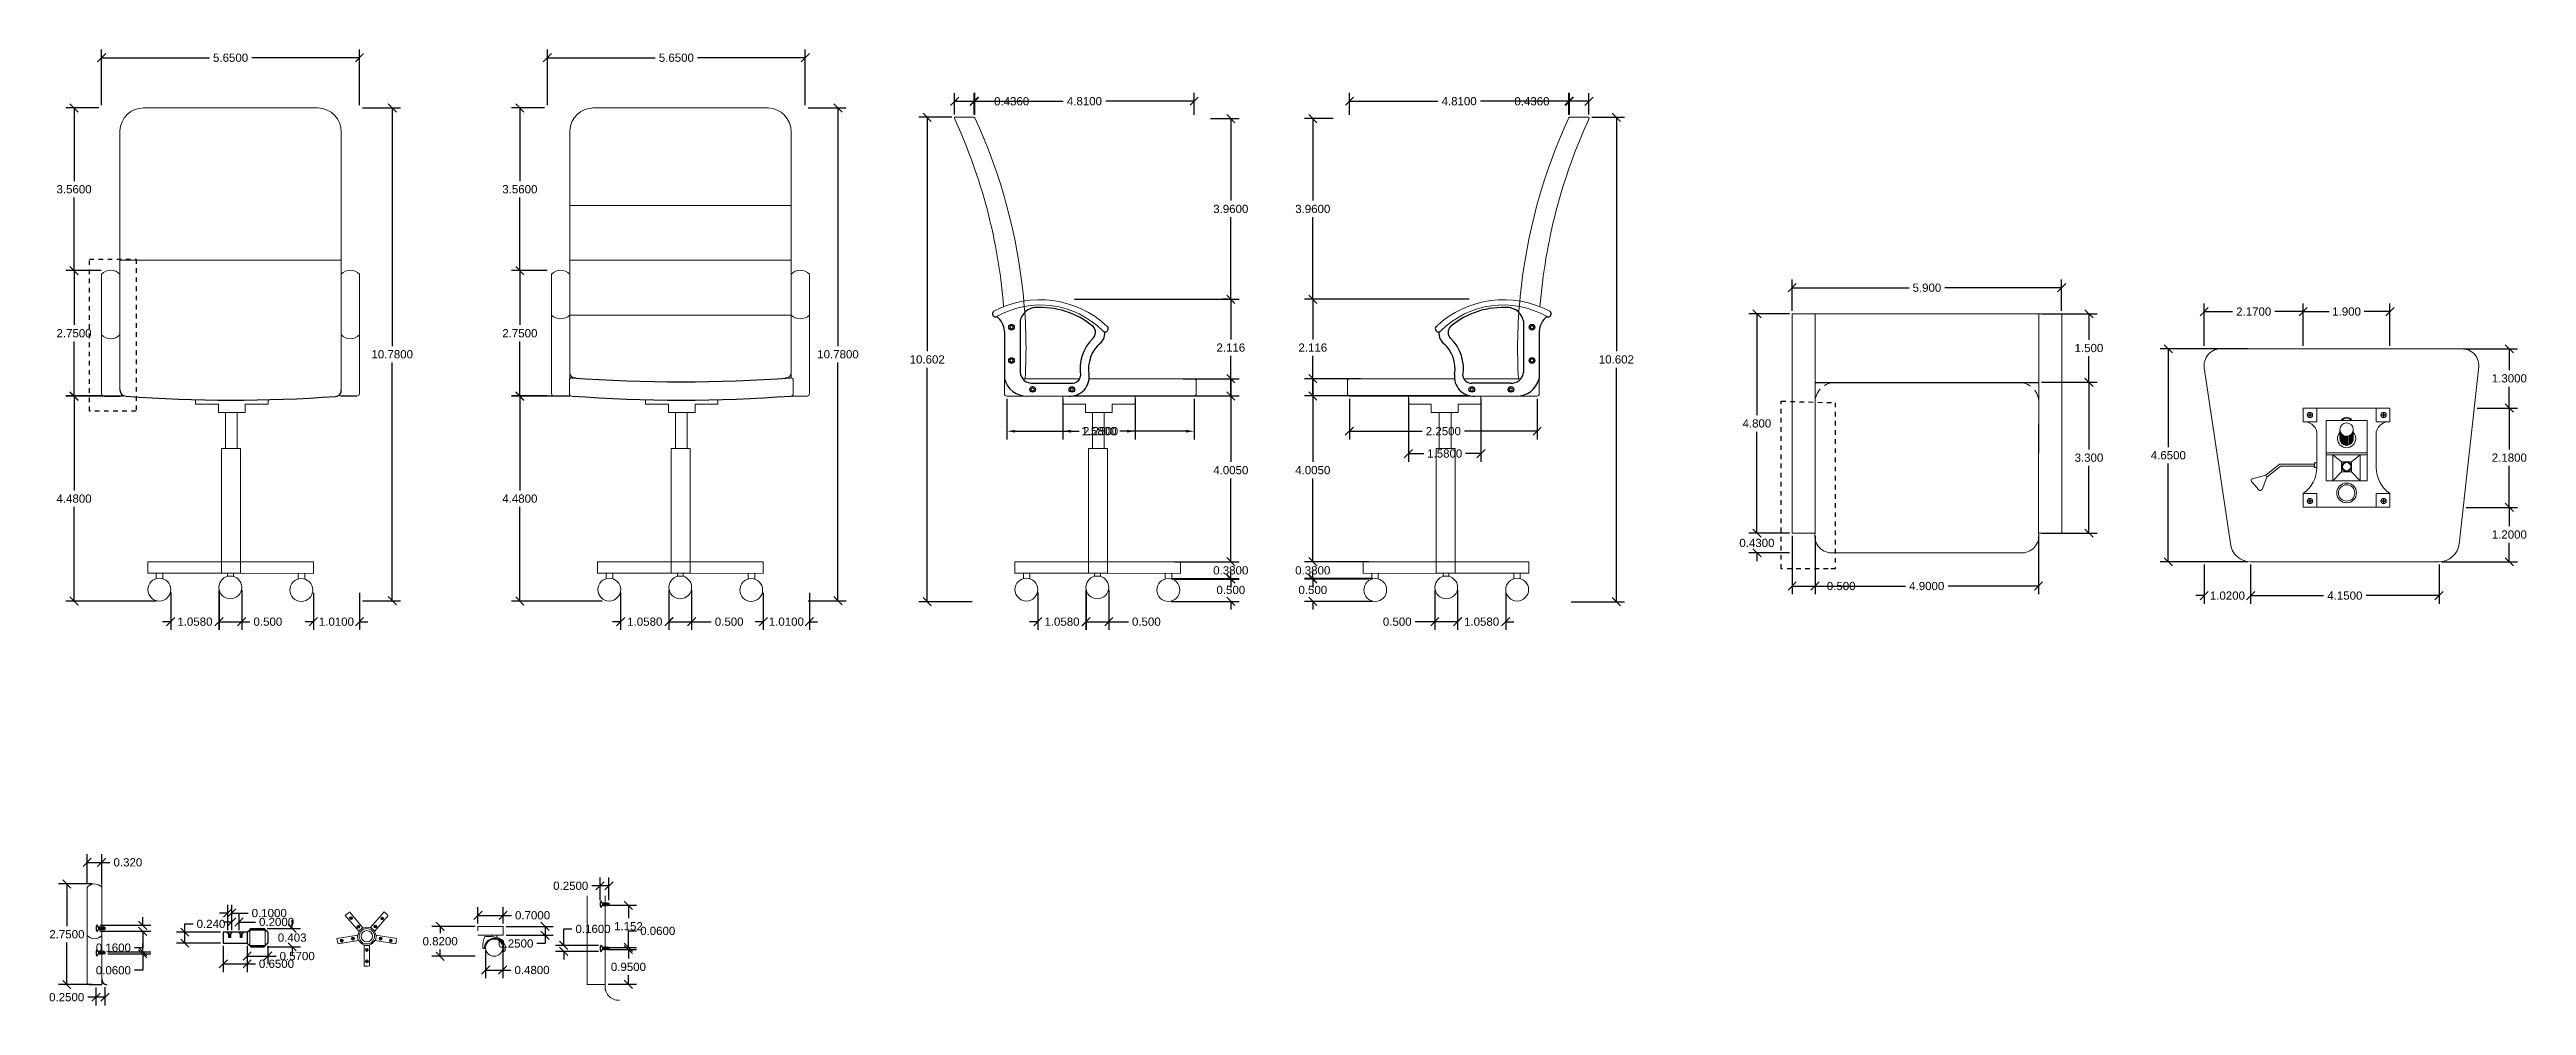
# Model space of a CAD drawing. Header units: inches. Extents: x -342 to 175, y -91 to 152.
# Drawn here: x -339.2 to -285, y -90.6 to -69.6 of the extents above; entities that cross this region are included whole.
import ezdxf

# ---------------------------------------------------------------- set-up
doc = ezdxf.new("R2010")
doc.units = ezdxf.units.IN
doc.header["$MEASUREMENT"] = 0
doc.linetypes.add('HIDDEN', pattern=[0.375, 0.25, -0.125])
doc.styles.get("Standard").update_dxf_attribs({"font": 'Arial.ttf'})
doc.dimstyles.get("Standard").update_dxf_attribs({"dimtxt": 0.18, "dimasz": 0.18, "dimexe": 0.18, "dimexo": 0.0625, "dimgap": 0.09, "dimtad": 0, "dimtih": 1, "dimtoh": 1, "dimdec": 4, "dimzin": 0, "dimdsep": 46, "dimtxsty": 'Standard', "dimcen": 0.09, "dimadec": 0, "dimazin": 0, "dimtfac": 1, "dimtdec": 4, "dimtofl": 0, "dimtmove": 0, "dimatfit": 3, "dimfxl": 1, "dimtolj": 1, "dimtzin": 0, "dimarcsym": 0})

msp = doc.modelspace()

# ---------------------------------------------------------------- blocks, each defined once
blk = doc.blocks.new('_Oblique')
at = {"color": 0, "linetype": 'ByBlock', "lineweight": -2}
blk.add_line((-0.5, -0.5), (0.5, 0.5), dxfattribs=at)
blk = doc.blocks.new('*D36')
at = {"color": 0, "lineweight": -2, "transparency": 16777216}
for p, q in [((-337.619, -77.219), (-338.876, -77.219)), ((-338.696, -77.219), (-338.696, -79.278)), ((-338.696, -81.699), (-338.696, -79.64)), ((-336.891, -81.699), (-338.876, -81.699))]:
    blk.add_line(p, q, dxfattribs=at)
at = {"layer": 'Defpoints', "color": 0, "transparency": 16777216}
for p in [(-338.696, -77.219), (-337.556, -77.219), (-336.829, -81.699)]:
    blk.add_point(p, dxfattribs=at)
at = {"color": 0, "lineweight": -2, "transparency": 16777216, "xscale": 0.18, "yscale": 0.18, "zscale": 0.18}
for p, rotation in [((-338.696, -77.219), 90), ((-338.696, -81.699), 270)]:
    blk.add_blockref('_Oblique', p, dxfattribs=dict(at, rotation=rotation))
at = {"color": 0, "transparency": 16777216, "insert": (-338.696, -79.459), "char_height": 0.18, "attachment_point": 5}
blk.add_mtext('\\A1;4.4800', dxfattribs=at)
blk = doc.blocks.new('*D37')
at = {"color": 0, "lineweight": -2, "transparency": 16777216}
for p, q in [((-338.099, -74.467), (-338.876, -74.467)), ((-338.696, -74.467), (-338.696, -75.658)), ((-338.696, -77.212), (-338.696, -76.021)), ((-338.099, -77.212), (-338.876, -77.212))]:
    blk.add_line(p, q, dxfattribs=at)
at = {"layer": 'Defpoints', "color": 0, "transparency": 16777216}
for p in [(-338.696, -74.467), (-338.037, -74.467), (-338.037, -77.212)]:
    blk.add_point(p, dxfattribs=at)
at = {"color": 0, "lineweight": -2, "transparency": 16777216, "xscale": 0.18, "yscale": 0.18, "zscale": 0.18}
for p, rotation in [((-338.696, -74.467), 90), ((-338.696, -77.212), 270)]:
    blk.add_blockref('_Oblique', p, dxfattribs=dict(at, rotation=rotation))
at = {"color": 0, "transparency": 16777216, "insert": (-338.696, -75.84), "char_height": 0.18, "attachment_point": 5}
blk.add_mtext('\\A1;2.7500', dxfattribs=at)
blk = doc.blocks.new('*D29')
at = {"color": 0, "lineweight": -2, "transparency": 16777216}
for p, q in [((-338.154, -70.909), (-338.876, -70.909)), ((-338.696, -70.909), (-338.696, -72.507)), ((-338.696, -74.467), (-338.696, -72.869)), ((-338.154, -74.467), (-338.876, -74.467))]:
    blk.add_line(p, q, dxfattribs=at)
at = {"layer": 'Defpoints', "color": 0, "transparency": 16777216}
for p in [(-338.696, -70.909), (-338.092, -70.909), (-338.092, -74.467)]:
    blk.add_point(p, dxfattribs=at)
at = {"color": 0, "lineweight": -2, "transparency": 16777216, "xscale": 0.18, "yscale": 0.18, "zscale": 0.18}
for p, rotation in [((-338.696, -70.909), 90), ((-338.696, -74.467), 270)]:
    blk.add_blockref('_Oblique', p, dxfattribs=dict(at, rotation=rotation))
at = {"color": 0, "transparency": 16777216, "insert": (-338.696, -72.688), "char_height": 0.18, "attachment_point": 5}
blk.add_mtext('\\A1;3.5600', dxfattribs=at)
blk = doc.blocks.new('*D2')
at = {"color": 0, "lineweight": -2, "transparency": 16777216}
for p, q in [((-336.579, -81.511), (-336.579, -82.332)), ((-335.521, -81.511), (-335.521, -82.332)), ((-336.579, -82.152), (-336.759, -82.152)), ((-335.521, -82.152), (-335.341, -82.152))]:
    blk.add_line(p, q, dxfattribs=at)
at = {"layer": 'Defpoints', "color": 0, "transparency": 16777216}
for p in [(-336.579, -81.449), (-335.521, -81.449), (-335.521, -82.152)]:
    blk.add_point(p, dxfattribs=at)
at = {"color": 0, "lineweight": -2, "transparency": 16777216, "xscale": 0.18, "yscale": 0.18, "zscale": 0.18}
blk.add_blockref('_Oblique', (-336.579, -82.152), dxfattribs=at)
at = {"color": 0, "lineweight": -2, "transparency": 16777216, "xscale": 0.18, "yscale": 0.18, "zscale": 0.18, "rotation": 180}
blk.add_blockref('_Oblique', (-335.521, -82.152), dxfattribs=at)
at = {"color": 0, "transparency": 16777216, "insert": (-336.05, -82.152), "char_height": 0.18, "attachment_point": 5}
blk.add_mtext('\\A1;1.0580', dxfattribs=at)
blk = doc.blocks.new('*D3')
at = {"color": 0, "lineweight": -2, "transparency": 16777216}
for p, q in [((-335.525, -81.465), (-335.525, -82.332)), ((-335.025, -81.465), (-335.025, -82.332)), ((-335.525, -82.152), (-335.025, -82.152)), ((-335.025, -82.152), (-334.845, -82.152))]:
    blk.add_line(p, q, dxfattribs=at)
at = {"layer": 'Defpoints', "color": 0, "transparency": 16777216}
for p in [(-335.525, -81.402), (-335.025, -81.402), (-335.025, -82.152)]:
    blk.add_point(p, dxfattribs=at)
at = {"color": 0, "lineweight": -2, "transparency": 16777216, "xscale": 0.18, "yscale": 0.18, "zscale": 0.18, "rotation": 180}
blk.add_blockref('_Oblique', (-335.525, -82.152), dxfattribs=at)
at = {"color": 0, "lineweight": -2, "transparency": 16777216, "xscale": 0.18, "yscale": 0.18, "zscale": 0.18}
blk.add_blockref('_Oblique', (-335.025, -82.152), dxfattribs=at)
at = {"color": 0, "transparency": 16777216, "insert": (-334.453, -82.152), "char_height": 0.18, "attachment_point": 5}
blk.add_mtext('\\A1;0.500', dxfattribs=at)
blk = doc.blocks.new('*D4')
at = {"color": 0, "lineweight": -2, "transparency": 16777216}
for p, q in [((-338.092, -70.846), (-338.092, -69.63)), ((-338.092, -69.81), (-335.731, -69.81)), ((-332.447, -69.81), (-334.807, -69.81)), ((-332.447, -70.846), (-332.447, -69.63))]:
    blk.add_line(p, q, dxfattribs=at)
at = {"layer": 'Defpoints', "color": 0, "transparency": 16777216}
for p in [(-332.447, -69.81), (-338.092, -70.909), (-332.447, -70.909)]:
    blk.add_point(p, dxfattribs=at)
at = {"color": 0, "lineweight": -2, "transparency": 16777216, "xscale": 0.18, "yscale": 0.18, "zscale": 0.18, "rotation": 180}
blk.add_blockref('_Oblique', (-338.092, -69.81), dxfattribs=at)
at = {"color": 0, "lineweight": -2, "transparency": 16777216, "xscale": 0.18, "yscale": 0.18, "zscale": 0.18}
blk.add_blockref('_Oblique', (-332.447, -69.81), dxfattribs=at)
at = {"color": 0, "transparency": 16777216, "insert": (-335.269, -69.81), "char_height": 0.18, "attachment_point": 5}
blk.add_mtext('\\A1;5.6500', dxfattribs=at)
blk = doc.blocks.new('*D5')
at = {"color": 0, "lineweight": -2, "transparency": 16777216}
for p, q in [((-333.457, -81.521), (-333.457, -82.332)), ((-332.447, -81.521), (-332.447, -82.332)), ((-333.457, -82.152), (-333.637, -82.152)), ((-332.447, -82.152), (-332.267, -82.152))]:
    blk.add_line(p, q, dxfattribs=at)
at = {"layer": 'Defpoints', "color": 0, "transparency": 16777216}
for p in [(-333.457, -81.458), (-332.447, -81.458), (-332.447, -82.152)]:
    blk.add_point(p, dxfattribs=at)
at = {"color": 0, "lineweight": -2, "transparency": 16777216, "xscale": 0.18, "yscale": 0.18, "zscale": 0.18}
blk.add_blockref('_Oblique', (-333.457, -82.152), dxfattribs=at)
at = {"color": 0, "lineweight": -2, "transparency": 16777216, "xscale": 0.18, "yscale": 0.18, "zscale": 0.18, "rotation": 180}
blk.add_blockref('_Oblique', (-332.447, -82.152), dxfattribs=at)
at = {"color": 0, "transparency": 16777216, "insert": (-332.952, -82.152), "char_height": 0.18, "attachment_point": 5}
blk.add_mtext('\\A1;1.0100', dxfattribs=at)
blk = doc.blocks.new('*D6')
at = {"color": 0, "lineweight": -2, "transparency": 16777216}
for p, q in [((-332.384, -70.909), (-331.55, -70.909)), ((-331.73, -70.909), (-331.73, -76.119)), ((-331.73, -81.692), (-331.73, -76.482)), ((-332.384, -81.692), (-331.55, -81.692))]:
    blk.add_line(p, q, dxfattribs=at)
at = {"layer": 'Defpoints', "color": 0, "transparency": 16777216}
for p in [(-332.447, -70.909), (-332.447, -81.692), (-331.73, -81.692)]:
    blk.add_point(p, dxfattribs=at)
at = {"color": 0, "lineweight": -2, "transparency": 16777216, "xscale": 0.18, "yscale": 0.18, "zscale": 0.18}
for p, rotation in [((-331.73, -70.909), 90), ((-331.73, -81.692), 270)]:
    blk.add_blockref('_Oblique', p, dxfattribs=dict(at, rotation=rotation))
at = {"color": 0, "transparency": 16777216, "insert": (-331.73, -76.3), "char_height": 0.18, "attachment_point": 5}
blk.add_mtext('\\A1;10.7800', dxfattribs=at)
blk = doc.blocks.new('*D7')
at = {"color": 0, "lineweight": -2, "transparency": 16777216}
for p, q in [((-327.859, -77.219), (-329.116, -77.219)), ((-328.936, -77.219), (-328.936, -79.278)), ((-328.936, -81.699), (-328.936, -79.64)), ((-327.132, -81.699), (-329.116, -81.699))]:
    blk.add_line(p, q, dxfattribs=at)
at = {"layer": 'Defpoints', "color": 0, "transparency": 16777216}
for p in [(-328.936, -77.219), (-327.797, -77.219), (-327.069, -81.699)]:
    blk.add_point(p, dxfattribs=at)
at = {"color": 0, "lineweight": -2, "transparency": 16777216, "xscale": 0.18, "yscale": 0.18, "zscale": 0.18}
for p, rotation in [((-328.936, -77.219), 90), ((-328.936, -81.699), 270)]:
    blk.add_blockref('_Oblique', p, dxfattribs=dict(at, rotation=rotation))
at = {"color": 0, "transparency": 16777216, "insert": (-328.936, -79.459), "char_height": 0.18, "attachment_point": 5}
blk.add_mtext('\\A1;4.4800', dxfattribs=at)
blk = doc.blocks.new('*D8')
at = {"color": 0, "lineweight": -2, "transparency": 16777216}
for p, q in [((-328.34, -74.467), (-329.116, -74.467)), ((-328.936, -74.467), (-328.936, -75.658)), ((-328.936, -77.212), (-328.936, -76.021)), ((-328.34, -77.212), (-329.116, -77.212))]:
    blk.add_line(p, q, dxfattribs=at)
at = {"layer": 'Defpoints', "color": 0, "transparency": 16777216}
for p in [(-328.936, -74.467), (-328.277, -74.467), (-328.277, -77.212)]:
    blk.add_point(p, dxfattribs=at)
at = {"color": 0, "lineweight": -2, "transparency": 16777216, "xscale": 0.18, "yscale": 0.18, "zscale": 0.18}
for p, rotation in [((-328.936, -74.467), 90), ((-328.936, -77.212), 270)]:
    blk.add_blockref('_Oblique', p, dxfattribs=dict(at, rotation=rotation))
at = {"color": 0, "transparency": 16777216, "insert": (-328.936, -75.84), "char_height": 0.18, "attachment_point": 5}
blk.add_mtext('\\A1;2.7500', dxfattribs=at)
blk = doc.blocks.new('*D9')
at = {"color": 0, "lineweight": -2, "transparency": 16777216}
for p, q in [((-328.395, -70.909), (-329.116, -70.909)), ((-328.936, -70.909), (-328.936, -72.507)), ((-328.936, -74.467), (-328.936, -72.869)), ((-328.395, -74.467), (-329.116, -74.467))]:
    blk.add_line(p, q, dxfattribs=at)
at = {"layer": 'Defpoints', "color": 0, "transparency": 16777216}
for p in [(-328.936, -70.909), (-328.332, -70.909), (-328.332, -74.467)]:
    blk.add_point(p, dxfattribs=at)
at = {"color": 0, "lineweight": -2, "transparency": 16777216, "xscale": 0.18, "yscale": 0.18, "zscale": 0.18}
for p, rotation in [((-328.936, -70.909), 90), ((-328.936, -74.467), 270)]:
    blk.add_blockref('_Oblique', p, dxfattribs=dict(at, rotation=rotation))
at = {"color": 0, "transparency": 16777216, "insert": (-328.936, -72.688), "char_height": 0.18, "attachment_point": 5}
blk.add_mtext('\\A1;3.5600', dxfattribs=at)
blk = doc.blocks.new('*D10')
at = {"color": 0, "lineweight": -2, "transparency": 16777216}
for p, q in [((-326.729, -81.511), (-326.729, -82.332)), ((-325.671, -81.511), (-325.671, -82.332)), ((-326.729, -82.152), (-326.909, -82.152)), ((-325.671, -82.152), (-325.491, -82.152))]:
    blk.add_line(p, q, dxfattribs=at)
at = {"layer": 'Defpoints', "color": 0, "transparency": 16777216}
for p in [(-326.729, -81.449), (-325.671, -81.449), (-325.671, -82.152)]:
    blk.add_point(p, dxfattribs=at)
at = {"color": 0, "lineweight": -2, "transparency": 16777216, "xscale": 0.18, "yscale": 0.18, "zscale": 0.18}
blk.add_blockref('_Oblique', (-326.729, -82.152), dxfattribs=at)
at = {"color": 0, "lineweight": -2, "transparency": 16777216, "xscale": 0.18, "yscale": 0.18, "zscale": 0.18, "rotation": 180}
blk.add_blockref('_Oblique', (-325.671, -82.152), dxfattribs=at)
at = {"color": 0, "transparency": 16777216, "insert": (-326.2, -82.152), "char_height": 0.18, "attachment_point": 5}
blk.add_mtext('\\A1;1.0580', dxfattribs=at)
blk = doc.blocks.new('*D11')
at = {"color": 0, "lineweight": -2, "transparency": 16777216}
for p, q in [((-325.675, -81.465), (-325.675, -82.332)), ((-325.175, -81.465), (-325.175, -82.332)), ((-325.675, -82.152), (-325.175, -82.152)), ((-325.175, -82.152), (-324.745, -82.152))]:
    blk.add_line(p, q, dxfattribs=at)
at = {"layer": 'Defpoints', "color": 0, "transparency": 16777216}
for p in [(-325.675, -81.402), (-325.175, -81.402), (-325.175, -82.152)]:
    blk.add_point(p, dxfattribs=at)
at = {"color": 0, "lineweight": -2, "transparency": 16777216, "xscale": 0.18, "yscale": 0.18, "zscale": 0.18, "rotation": 180}
blk.add_blockref('_Oblique', (-325.675, -82.152), dxfattribs=at)
at = {"color": 0, "lineweight": -2, "transparency": 16777216, "xscale": 0.18, "yscale": 0.18, "zscale": 0.18}
blk.add_blockref('_Oblique', (-325.175, -82.152), dxfattribs=at)
at = {"color": 0, "transparency": 16777216, "insert": (-324.353, -82.152), "char_height": 0.18, "attachment_point": 5}
blk.add_mtext('\\A1;0.500', dxfattribs=at)
blk = doc.blocks.new('*D12')
at = {"color": 0, "lineweight": -2, "transparency": 16777216}
for p, q in [((-328.333, -70.846), (-328.333, -69.63)), ((-328.333, -69.81), (-325.972, -69.81)), ((-322.687, -69.81), (-325.048, -69.81)), ((-322.687, -70.846), (-322.687, -69.63))]:
    blk.add_line(p, q, dxfattribs=at)
at = {"layer": 'Defpoints', "color": 0, "transparency": 16777216}
for p in [(-322.687, -69.81), (-328.333, -70.909), (-322.687, -70.909)]:
    blk.add_point(p, dxfattribs=at)
at = {"color": 0, "lineweight": -2, "transparency": 16777216, "xscale": 0.18, "yscale": 0.18, "zscale": 0.18, "rotation": 180}
blk.add_blockref('_Oblique', (-328.333, -69.81), dxfattribs=at)
at = {"color": 0, "lineweight": -2, "transparency": 16777216, "xscale": 0.18, "yscale": 0.18, "zscale": 0.18}
blk.add_blockref('_Oblique', (-322.687, -69.81), dxfattribs=at)
at = {"color": 0, "transparency": 16777216, "insert": (-325.51, -69.81), "char_height": 0.18, "attachment_point": 5}
blk.add_mtext('\\A1;5.6500', dxfattribs=at)
blk = doc.blocks.new('*D13')
at = {"color": 0, "lineweight": -2, "transparency": 16777216}
for p, q in [((-323.607, -81.521), (-323.607, -82.332)), ((-322.596, -81.521), (-322.596, -82.332)), ((-323.607, -82.152), (-323.787, -82.152)), ((-322.596, -82.152), (-322.416, -82.152))]:
    blk.add_line(p, q, dxfattribs=at)
at = {"layer": 'Defpoints', "color": 0, "transparency": 16777216}
for p in [(-323.607, -81.458), (-322.596, -81.458), (-322.596, -82.152)]:
    blk.add_point(p, dxfattribs=at)
at = {"color": 0, "lineweight": -2, "transparency": 16777216, "xscale": 0.18, "yscale": 0.18, "zscale": 0.18}
blk.add_blockref('_Oblique', (-323.607, -82.152), dxfattribs=at)
at = {"color": 0, "lineweight": -2, "transparency": 16777216, "xscale": 0.18, "yscale": 0.18, "zscale": 0.18, "rotation": 180}
blk.add_blockref('_Oblique', (-322.596, -82.152), dxfattribs=at)
at = {"color": 0, "transparency": 16777216, "insert": (-323.102, -82.152), "char_height": 0.18, "attachment_point": 5}
blk.add_mtext('\\A1;1.0100', dxfattribs=at)
blk = doc.blocks.new('*D14')
at = {"color": 0, "lineweight": -2, "transparency": 16777216}
for p, q in [((-322.625, -70.909), (-321.791, -70.909)), ((-321.971, -70.909), (-321.971, -76.119)), ((-321.971, -81.692), (-321.971, -76.482)), ((-322.625, -81.692), (-321.791, -81.692))]:
    blk.add_line(p, q, dxfattribs=at)
at = {"layer": 'Defpoints', "color": 0, "transparency": 16777216}
for p in [(-322.687, -70.909), (-322.687, -81.692), (-321.971, -81.692)]:
    blk.add_point(p, dxfattribs=at)
at = {"color": 0, "lineweight": -2, "transparency": 16777216, "xscale": 0.18, "yscale": 0.18, "zscale": 0.18}
for p, rotation in [((-321.971, -70.909), 90), ((-321.971, -81.692), 270)]:
    blk.add_blockref('_Oblique', p, dxfattribs=dict(at, rotation=rotation))
at = {"color": 0, "transparency": 16777216, "insert": (-321.971, -76.3), "char_height": 0.18, "attachment_point": 5}
blk.add_mtext('\\A1;10.7800', dxfattribs=at)
blk = doc.blocks.new('*D30')
at = {"color": 0, "lineweight": -2, "transparency": 16777216}
for p, q in [((-317.596, -81.511), (-317.596, -82.332)), ((-316.538, -81.511), (-316.538, -82.332)), ((-317.596, -82.152), (-317.776, -82.152)), ((-316.538, -82.152), (-316.358, -82.152))]:
    blk.add_line(p, q, dxfattribs=at)
at = {"layer": 'Defpoints', "color": 0, "transparency": 16777216}
for p in [(-317.596, -81.449), (-316.538, -81.449), (-316.538, -82.152)]:
    blk.add_point(p, dxfattribs=at)
at = {"color": 0, "lineweight": -2, "transparency": 16777216, "xscale": 0.18, "yscale": 0.18, "zscale": 0.18}
blk.add_blockref('_Oblique', (-317.596, -82.152), dxfattribs=at)
at = {"color": 0, "lineweight": -2, "transparency": 16777216, "xscale": 0.18, "yscale": 0.18, "zscale": 0.18, "rotation": 180}
blk.add_blockref('_Oblique', (-316.538, -82.152), dxfattribs=at)
at = {"color": 0, "transparency": 16777216, "insert": (-317.067, -82.152), "char_height": 0.18, "attachment_point": 5}
blk.add_mtext('\\A1;1.0580', dxfattribs=at)
blk = doc.blocks.new('*D31')
at = {"color": 0, "lineweight": -2, "transparency": 16777216}
for p, q in [((-316.542, -81.465), (-316.542, -82.332)), ((-316.042, -81.465), (-316.042, -82.332)), ((-316.542, -82.152), (-316.042, -82.152)), ((-316.042, -82.152), (-315.612, -82.152))]:
    blk.add_line(p, q, dxfattribs=at)
at = {"layer": 'Defpoints', "color": 0, "transparency": 16777216}
for p in [(-316.542, -81.402), (-316.042, -81.402), (-316.042, -82.152)]:
    blk.add_point(p, dxfattribs=at)
at = {"color": 0, "lineweight": -2, "transparency": 16777216, "xscale": 0.18, "yscale": 0.18, "zscale": 0.18, "rotation": 180}
blk.add_blockref('_Oblique', (-316.542, -82.152), dxfattribs=at)
at = {"color": 0, "lineweight": -2, "transparency": 16777216, "xscale": 0.18, "yscale": 0.18, "zscale": 0.18}
blk.add_blockref('_Oblique', (-316.042, -82.152), dxfattribs=at)
at = {"color": 0, "transparency": 16777216, "insert": (-315.22, -82.152), "char_height": 0.18, "attachment_point": 5}
blk.add_mtext('\\A1;0.500', dxfattribs=at)
blk = doc.blocks.new('*D38')
at = {"color": 0, "lineweight": -2, "transparency": 16777216}
for p, q in [((-319.417, -71.05), (-319.417, -70.583)), ((-319.417, -70.763), (-318.991, -70.763)), ((-318.991, -71.05), (-318.991, -70.583)), ((-318.991, -70.763), (-318.631, -70.763))]:
    blk.add_line(p, q, dxfattribs=at)
at = {"layer": 'Defpoints', "color": 0, "transparency": 16777216}
for p in [(-318.991, -70.763), (-319.417, -71.112), (-318.991, -71.112)]:
    blk.add_point(p, dxfattribs=at)
at = {"color": 0, "lineweight": -2, "transparency": 16777216, "xscale": 0.18, "yscale": 0.18, "zscale": 0.18, "rotation": 180}
blk.add_blockref('_Oblique', (-319.417, -70.763), dxfattribs=at)
at = {"color": 0, "lineweight": -2, "transparency": 16777216, "xscale": 0.18, "yscale": 0.18, "zscale": 0.18}
blk.add_blockref('_Oblique', (-318.991, -70.763), dxfattribs=at)
at = {"color": 0, "transparency": 16777216, "insert": (-318.169, -70.763), "char_height": 0.18, "attachment_point": 5}
blk.add_mtext('\\A1;0.4360', dxfattribs=at)
blk = doc.blocks.new('*D39')
at = {"color": 0, "lineweight": -2, "transparency": 16777216}
for p, q in [((-318.977, -71.059), (-318.977, -70.581)), ((-318.977, -70.761), (-317.042, -70.761)), ((-314.174, -70.761), (-316.109, -70.761)), ((-314.174, -71.059), (-314.174, -70.581))]:
    blk.add_line(p, q, dxfattribs=at)
at = {"layer": 'Defpoints', "color": 0, "transparency": 16777216}
for p in [(-314.174, -70.761), (-318.977, -71.122), (-314.174, -71.122)]:
    blk.add_point(p, dxfattribs=at)
at = {"color": 0, "lineweight": -2, "transparency": 16777216, "xscale": 0.18, "yscale": 0.18, "zscale": 0.18, "rotation": 180}
blk.add_blockref('_Oblique', (-318.977, -70.761), dxfattribs=at)
at = {"color": 0, "lineweight": -2, "transparency": 16777216, "xscale": 0.18, "yscale": 0.18, "zscale": 0.18}
blk.add_blockref('_Oblique', (-314.174, -70.761), dxfattribs=at)
at = {"color": 0, "transparency": 16777216, "insert": (-316.576, -70.761), "char_height": 0.18, "attachment_point": 5}
blk.add_mtext('\\A1;4.8100', dxfattribs=at)
blk = doc.blocks.new('*D40')
at = {"color": 0, "lineweight": -2, "transparency": 16777216}
for p, q in [((-318.273, -77.275), (-318.273, -78.163)), ((-314.174, -77.275), (-314.174, -78.163)), ((-318.093, -77.983), (-316.689, -77.983)), ((-314.354, -77.983), (-315.757, -77.983))]:
    blk.add_line(p, q, dxfattribs=at)
at = {"color": 0, "transparency": 16777216}
for points in [[(-318.093, -77.953), (-318.093, -78.013), (-318.273, -77.983)], [(-314.354, -77.953), (-314.354, -78.013), (-314.174, -77.983)]]:
    blk.add_solid(points, dxfattribs=at)
at = {"layer": 'Defpoints', "color": 0, "transparency": 16777216}
for p in [(-318.273, -77.212), (-314.174, -77.212), (-314.174, -77.983)]:
    blk.add_point(p, dxfattribs=at)
at = {"color": 0, "transparency": 16777216, "insert": (-316.223, -77.983), "char_height": 0.18, "attachment_point": 5}
blk.add_mtext('\\A1;2.2500', dxfattribs=at)
blk = doc.blocks.new('*D41')
at = {"color": 0, "lineweight": -2, "transparency": 16777216}
for p, q in [((-317.052, -77.275), (-317.052, -78.163)), ((-315.465, -77.275), (-315.465, -78.163)), ((-316.872, -77.983), (-316.713, -77.983)), ((-315.645, -77.983), (-315.804, -77.983))]:
    blk.add_line(p, q, dxfattribs=at)
at = {"color": 0, "transparency": 16777216}
for points in [[(-316.872, -77.953), (-316.872, -78.013), (-317.052, -77.983)], [(-315.645, -77.953), (-315.645, -78.013), (-315.465, -77.983)]]:
    blk.add_solid(points, dxfattribs=at)
at = {"layer": 'Defpoints', "color": 0, "transparency": 16777216}
for p in [(-317.052, -77.212), (-315.465, -77.212), (-315.465, -77.983)]:
    blk.add_point(p, dxfattribs=at)
at = {"color": 0, "transparency": 16777216, "insert": (-316.259, -77.983), "char_height": 0.18, "attachment_point": 5}
blk.add_mtext('\\A1;1.5800', dxfattribs=at)
blk = doc.blocks.new('*D21')
at = {"color": 0, "lineweight": -2, "transparency": 16777216}
for p, q in [((-319.48, -71.112), (-320.198, -71.112)), ((-320.018, -71.112), (-320.018, -76.232)), ((-320.018, -81.714), (-320.018, -76.595)), ((-319.031, -81.714), (-320.198, -81.714))]:
    blk.add_line(p, q, dxfattribs=at)
at = {"layer": 'Defpoints', "color": 0, "transparency": 16777216}
for p in [(-319.417, -71.112), (-320.018, -81.714), (-318.968, -81.714)]:
    blk.add_point(p, dxfattribs=at)
at = {"color": 0, "lineweight": -2, "transparency": 16777216, "xscale": 0.18, "yscale": 0.18, "zscale": 0.18}
for p, rotation in [((-320.018, -71.112), 90), ((-320.018, -81.714), 270)]:
    blk.add_blockref('_Oblique', p, dxfattribs=dict(at, rotation=rotation))
at = {"color": 0, "transparency": 16777216, "insert": (-320.018, -76.413), "char_height": 0.18, "attachment_point": 5}
blk.add_mtext('\\A1;10.602', dxfattribs=at)
blk = doc.blocks.new('*D22')
at = {"color": 0, "lineweight": -2, "transparency": 16777216}
for p, q in [((-314.676, -81.208), (-313.191, -81.208)), ((-313.371, -81.208), (-313.371, -81.028)), ((-314.676, -81.708), (-313.191, -81.708)), ((-313.371, -81.708), (-313.371, -81.888))]:
    blk.add_line(p, q, dxfattribs=at)
at = {"layer": 'Defpoints', "color": 0, "transparency": 16777216}
for p in [(-314.738, -81.208), (-313.371, -81.208), (-314.738, -81.708)]:
    blk.add_point(p, dxfattribs=at)
at = {"color": 0, "lineweight": -2, "transparency": 16777216, "xscale": 0.18, "yscale": 0.18, "zscale": 0.18}
for p, rotation in [((-313.371, -81.208), 270), ((-313.371, -81.708), 90)]:
    blk.add_blockref('_Oblique', p, dxfattribs=dict(at, rotation=rotation))
at = {"color": 0, "transparency": 16777216, "insert": (-313.371, -81.458), "char_height": 0.18, "attachment_point": 5}
blk.add_mtext('\\A1;0.500', dxfattribs=at)
blk = doc.blocks.new('*D42')
at = {"color": 0, "lineweight": -2, "transparency": 16777216}
for p, q in [((-313.371, -80.839), (-313.371, -80.659)), ((-314.6, -80.839), (-313.191, -80.839)), ((-314.6, -81.22), (-313.191, -81.22)), ((-313.371, -81.22), (-313.371, -81.4))]:
    blk.add_line(p, q, dxfattribs=at)
at = {"layer": 'Defpoints', "color": 0, "transparency": 16777216}
for p in [(-314.662, -80.839), (-314.662, -81.22), (-313.371, -80.839)]:
    blk.add_point(p, dxfattribs=at)
at = {"color": 0, "lineweight": -2, "transparency": 16777216, "xscale": 0.18, "yscale": 0.18, "zscale": 0.18}
for p, rotation in [((-313.371, -80.839), 270), ((-313.371, -81.22), 90)]:
    blk.add_blockref('_Oblique', p, dxfattribs=dict(at, rotation=rotation))
at = {"color": 0, "transparency": 16777216, "insert": (-313.371, -81.029), "char_height": 0.18, "attachment_point": 5}
blk.add_mtext('\\A1;0.3800', dxfattribs=at)
blk = doc.blocks.new('*D43')
at = {"color": 0, "lineweight": -2, "transparency": 16777216}
for p, q in [((-314.412, -76.834), (-313.191, -76.834)), ((-313.371, -76.834), (-313.371, -78.655)), ((-313.371, -80.839), (-313.371, -79.018)), ((-314.412, -80.839), (-313.191, -80.839))]:
    blk.add_line(p, q, dxfattribs=at)
at = {"layer": 'Defpoints', "color": 0, "transparency": 16777216}
for p in [(-314.474, -76.834), (-313.371, -76.834), (-314.474, -80.839)]:
    blk.add_point(p, dxfattribs=at)
at = {"color": 0, "lineweight": -2, "transparency": 16777216, "xscale": 0.18, "yscale": 0.18, "zscale": 0.18}
for p, rotation in [((-313.371, -76.834), 90), ((-313.371, -80.839), 270)]:
    blk.add_blockref('_Oblique', p, dxfattribs=dict(at, rotation=rotation))
at = {"color": 0, "transparency": 16777216, "insert": (-313.371, -78.836), "char_height": 0.18, "attachment_point": 5}
blk.add_mtext('\\A1;4.0050', dxfattribs=at)
blk = doc.blocks.new('*D44')
at = {"color": 0, "lineweight": -2, "transparency": 16777216}
for p, q in [((-316.793, -75.096), (-313.191, -75.096)), ((-313.371, -75.096), (-313.371, -75.973)), ((-313.371, -77.212), (-313.371, -76.336)), ((-316.793, -77.212), (-313.191, -77.212))]:
    blk.add_line(p, q, dxfattribs=at)
at = {"layer": 'Defpoints', "color": 0, "transparency": 16777216}
for p in [(-316.855, -75.096), (-313.371, -75.096), (-316.855, -77.212)]:
    blk.add_point(p, dxfattribs=at)
at = {"color": 0, "lineweight": -2, "transparency": 16777216, "xscale": 0.18, "yscale": 0.18, "zscale": 0.18}
for p, rotation in [((-313.371, -75.096), 90), ((-313.371, -77.212), 270)]:
    blk.add_blockref('_Oblique', p, dxfattribs=dict(at, rotation=rotation))
at = {"color": 0, "transparency": 16777216, "insert": (-313.371, -76.154), "char_height": 0.18, "attachment_point": 5}
blk.add_mtext('\\A1;2.116', dxfattribs=at)
blk = doc.blocks.new('*D23')
at = {"color": 0, "lineweight": -2, "transparency": 16777216}
for p, q in [((-313.819, -71.141), (-313.191, -71.141)), ((-313.371, -71.141), (-313.371, -72.937)), ((-313.371, -75.096), (-313.371, -73.3)), ((-313.434, -75.096), (-313.551, -75.096))]:
    blk.add_line(p, q, dxfattribs=at)
at = {"layer": 'Defpoints', "color": 0, "transparency": 16777216}
for p in [(-313.882, -71.141), (-313.371, -71.141), (-313.371, -75.096)]:
    blk.add_point(p, dxfattribs=at)
at = {"color": 0, "lineweight": -2, "transparency": 16777216, "xscale": 0.18, "yscale": 0.18, "zscale": 0.18}
for p, rotation in [((-313.371, -71.141), 90), ((-313.371, -75.096), 270)]:
    blk.add_blockref('_Oblique', p, dxfattribs=dict(at, rotation=rotation))
at = {"color": 0, "transparency": 16777216, "insert": (-313.371, -73.119), "char_height": 0.18, "attachment_point": 5}
blk.add_mtext('\\A1;3.9600', dxfattribs=at)
blk = doc.blocks.new('*D32')
at = {"color": 0, "lineweight": -2, "transparency": 16777216}
for p, q in [((-308.409, -81.511), (-308.409, -82.332)), ((-307.351, -81.511), (-307.351, -82.332)), ((-308.409, -82.152), (-308.589, -82.152)), ((-307.351, -82.152), (-307.171, -82.152))]:
    blk.add_line(p, q, dxfattribs=at)
at = {"layer": 'Defpoints', "color": 0, "transparency": 16777216}
for p in [(-308.409, -81.449), (-307.351, -81.449), (-308.409, -82.152)]:
    blk.add_point(p, dxfattribs=at)
at = {"color": 0, "lineweight": -2, "transparency": 16777216, "xscale": 0.18, "yscale": 0.18, "zscale": 0.18}
blk.add_blockref('_Oblique', (-308.409, -82.152), dxfattribs=at)
at = {"color": 0, "lineweight": -2, "transparency": 16777216, "xscale": 0.18, "yscale": 0.18, "zscale": 0.18, "rotation": 180}
blk.add_blockref('_Oblique', (-307.351, -82.152), dxfattribs=at)
at = {"color": 0, "transparency": 16777216, "insert": (-307.88, -82.152), "char_height": 0.18, "attachment_point": 5}
blk.add_mtext('\\A1;1.0580', dxfattribs=at)
blk = doc.blocks.new('*D33')
at = {"color": 0, "lineweight": -2, "transparency": 16777216}
for p, q in [((-308.905, -81.465), (-308.905, -82.332)), ((-308.405, -81.465), (-308.405, -82.332)), ((-308.905, -82.152), (-309.335, -82.152)), ((-308.405, -82.152), (-308.905, -82.152))]:
    blk.add_line(p, q, dxfattribs=at)
at = {"layer": 'Defpoints', "color": 0, "transparency": 16777216}
for p in [(-308.905, -81.402), (-308.405, -81.402), (-308.905, -82.152)]:
    blk.add_point(p, dxfattribs=at)
at = {"color": 0, "lineweight": -2, "transparency": 16777216, "xscale": 0.18, "yscale": 0.18, "zscale": 0.18, "rotation": 180}
blk.add_blockref('_Oblique', (-308.905, -82.152), dxfattribs=at)
at = {"color": 0, "lineweight": -2, "transparency": 16777216, "xscale": 0.18, "yscale": 0.18, "zscale": 0.18}
blk.add_blockref('_Oblique', (-308.405, -82.152), dxfattribs=at)
at = {"color": 0, "transparency": 16777216, "insert": (-309.727, -82.152), "char_height": 0.18, "attachment_point": 5}
blk.add_mtext('\\A1;0.500', dxfattribs=at)
blk = doc.blocks.new('*D45')
at = {"color": 0, "lineweight": -2, "transparency": 16777216}
for p, q in [((-305.956, -70.763), (-306.316, -70.763)), ((-305.956, -71.05), (-305.956, -70.583)), ((-305.53, -70.763), (-305.956, -70.763)), ((-305.53, -71.05), (-305.53, -70.583))]:
    blk.add_line(p, q, dxfattribs=at)
at = {"layer": 'Defpoints', "color": 0, "transparency": 16777216}
for p in [(-305.956, -70.763), (-305.956, -71.112), (-305.53, -71.112)]:
    blk.add_point(p, dxfattribs=at)
at = {"color": 0, "lineweight": -2, "transparency": 16777216, "xscale": 0.18, "yscale": 0.18, "zscale": 0.18, "rotation": 180}
blk.add_blockref('_Oblique', (-305.956, -70.763), dxfattribs=at)
at = {"color": 0, "lineweight": -2, "transparency": 16777216, "xscale": 0.18, "yscale": 0.18, "zscale": 0.18}
blk.add_blockref('_Oblique', (-305.53, -70.763), dxfattribs=at)
at = {"color": 0, "transparency": 16777216, "insert": (-306.778, -70.763), "char_height": 0.18, "attachment_point": 5}
blk.add_mtext('\\A1;0.4360', dxfattribs=at)
blk = doc.blocks.new('*D46')
at = {"color": 0, "lineweight": -2, "transparency": 16777216}
for p, q in [((-310.773, -71.059), (-310.773, -70.581)), ((-310.773, -70.761), (-308.838, -70.761)), ((-305.97, -70.761), (-307.905, -70.761)), ((-305.97, -71.059), (-305.97, -70.581))]:
    blk.add_line(p, q, dxfattribs=at)
at = {"layer": 'Defpoints', "color": 0, "transparency": 16777216}
for p in [(-310.773, -70.761), (-310.773, -71.122), (-305.97, -71.122)]:
    blk.add_point(p, dxfattribs=at)
at = {"color": 0, "lineweight": -2, "transparency": 16777216, "xscale": 0.18, "yscale": 0.18, "zscale": 0.18, "rotation": 180}
blk.add_blockref('_Oblique', (-310.773, -70.761), dxfattribs=at)
at = {"color": 0, "lineweight": -2, "transparency": 16777216, "xscale": 0.18, "yscale": 0.18, "zscale": 0.18}
blk.add_blockref('_Oblique', (-305.97, -70.761), dxfattribs=at)
at = {"color": 0, "transparency": 16777216, "insert": (-308.372, -70.761), "char_height": 0.18, "attachment_point": 5}
blk.add_mtext('\\A1;4.8100', dxfattribs=at)
blk = doc.blocks.new('*D47')
at = {"color": 0, "lineweight": -2, "transparency": 16777216}
for p, q in [((-310.774, -77.275), (-310.774, -78.163)), ((-306.663, -77.275), (-306.663, -78.163)), ((-310.774, -77.983), (-309.184, -77.983)), ((-306.663, -77.983), (-308.253, -77.983))]:
    blk.add_line(p, q, dxfattribs=at)
at = {"layer": 'Defpoints', "color": 0, "transparency": 16777216}
for p in [(-310.774, -77.212), (-306.663, -77.212), (-310.774, -77.983)]:
    blk.add_point(p, dxfattribs=at)
at = {"color": 0, "lineweight": -2, "transparency": 16777216, "xscale": 0.18, "yscale": 0.18, "zscale": 0.18, "rotation": 180}
blk.add_blockref('_Oblique', (-310.774, -77.983), dxfattribs=at)
at = {"color": 0, "lineweight": -2, "transparency": 16777216, "xscale": 0.18, "yscale": 0.18, "zscale": 0.18}
blk.add_blockref('_Oblique', (-306.663, -77.983), dxfattribs=at)
at = {"color": 0, "transparency": 16777216, "insert": (-308.718, -77.983), "char_height": 0.18, "attachment_point": 5}
blk.add_mtext('\\A1;2.2500', dxfattribs=at)
blk = doc.blocks.new('*D48')
at = {"color": 0, "lineweight": -2, "transparency": 16777216}
for p, q in [((-309.482, -77.275), (-309.482, -78.652)), ((-307.895, -77.275), (-307.895, -78.652)), ((-309.482, -78.472), (-309.143, -78.472)), ((-307.895, -78.472), (-308.234, -78.472))]:
    blk.add_line(p, q, dxfattribs=at)
at = {"layer": 'Defpoints', "color": 0, "transparency": 16777216}
for p in [(-309.482, -77.212), (-307.895, -77.212), (-309.482, -78.472)]:
    blk.add_point(p, dxfattribs=at)
at = {"color": 0, "lineweight": -2, "transparency": 16777216, "xscale": 0.18, "yscale": 0.18, "zscale": 0.18, "rotation": 180}
blk.add_blockref('_Oblique', (-309.482, -78.472), dxfattribs=at)
at = {"color": 0, "lineweight": -2, "transparency": 16777216, "xscale": 0.18, "yscale": 0.18, "zscale": 0.18}
blk.add_blockref('_Oblique', (-307.895, -78.472), dxfattribs=at)
at = {"color": 0, "transparency": 16777216, "insert": (-308.688, -78.472), "char_height": 0.18, "attachment_point": 5}
blk.add_mtext('\\A1;1.5800', dxfattribs=at)
blk = doc.blocks.new('*D34')
at = {"color": 0, "lineweight": -2, "transparency": 16777216}
for p, q in [((-305.467, -71.112), (-304.749, -71.112)), ((-304.929, -71.112), (-304.929, -76.232)), ((-304.929, -81.714), (-304.929, -76.595)), ((-305.916, -81.714), (-304.749, -81.714))]:
    blk.add_line(p, q, dxfattribs=at)
at = {"layer": 'Defpoints', "color": 0, "transparency": 16777216}
for p in [(-305.53, -71.112), (-305.979, -81.714), (-304.929, -81.714)]:
    blk.add_point(p, dxfattribs=at)
at = {"color": 0, "lineweight": -2, "transparency": 16777216, "xscale": 0.18, "yscale": 0.18, "zscale": 0.18}
for p, rotation in [((-304.929, -71.112), 90), ((-304.929, -81.714), 270)]:
    blk.add_blockref('_Oblique', p, dxfattribs=dict(at, rotation=rotation))
at = {"color": 0, "transparency": 16777216, "insert": (-304.929, -76.413), "char_height": 0.18, "attachment_point": 5}
blk.add_mtext('\\A1;10.602', dxfattribs=at)
blk = doc.blocks.new('*D35')
at = {"color": 0, "lineweight": -2, "transparency": 16777216}
for p, q in [((-310.271, -81.208), (-311.756, -81.208)), ((-311.576, -81.208), (-311.576, -81.028)), ((-310.271, -81.708), (-311.756, -81.708)), ((-311.576, -81.708), (-311.576, -81.888))]:
    blk.add_line(p, q, dxfattribs=at)
at = {"layer": 'Defpoints', "color": 0, "transparency": 16777216}
for p in [(-311.576, -81.208), (-310.209, -81.208), (-310.209, -81.708)]:
    blk.add_point(p, dxfattribs=at)
at = {"color": 0, "lineweight": -2, "transparency": 16777216, "xscale": 0.18, "yscale": 0.18, "zscale": 0.18}
for p, rotation in [((-311.576, -81.208), 270), ((-311.576, -81.708), 90)]:
    blk.add_blockref('_Oblique', p, dxfattribs=dict(at, rotation=rotation))
at = {"color": 0, "transparency": 16777216, "insert": (-311.576, -81.458), "char_height": 0.18, "attachment_point": 5}
blk.add_mtext('\\A1;0.500', dxfattribs=at)
blk = doc.blocks.new('*D49')
at = {"color": 0, "lineweight": -2, "transparency": 16777216}
for p, q in [((-311.576, -80.839), (-311.576, -80.659)), ((-310.347, -80.839), (-311.756, -80.839)), ((-310.347, -81.22), (-311.756, -81.22)), ((-311.576, -81.22), (-311.576, -81.4))]:
    blk.add_line(p, q, dxfattribs=at)
at = {"layer": 'Defpoints', "color": 0, "transparency": 16777216}
for p in [(-311.576, -80.839), (-310.285, -80.839), (-310.285, -81.22)]:
    blk.add_point(p, dxfattribs=at)
at = {"color": 0, "lineweight": -2, "transparency": 16777216, "xscale": 0.18, "yscale": 0.18, "zscale": 0.18}
for p, rotation in [((-311.576, -80.839), 270), ((-311.576, -81.22), 90)]:
    blk.add_blockref('_Oblique', p, dxfattribs=dict(at, rotation=rotation))
at = {"color": 0, "transparency": 16777216, "insert": (-311.576, -81.029), "char_height": 0.18, "attachment_point": 5}
blk.add_mtext('\\A1;0.3800', dxfattribs=at)
blk = doc.blocks.new('*D50')
at = {"color": 0, "lineweight": -2, "transparency": 16777216}
for p, q in [((-310.535, -76.834), (-311.756, -76.834)), ((-311.576, -76.834), (-311.576, -78.655)), ((-311.576, -80.839), (-311.576, -79.018)), ((-310.535, -80.839), (-311.756, -80.839))]:
    blk.add_line(p, q, dxfattribs=at)
at = {"layer": 'Defpoints', "color": 0, "transparency": 16777216}
for p in [(-311.576, -76.834), (-310.473, -76.834), (-310.473, -80.839)]:
    blk.add_point(p, dxfattribs=at)
at = {"color": 0, "lineweight": -2, "transparency": 16777216, "xscale": 0.18, "yscale": 0.18, "zscale": 0.18}
for p, rotation in [((-311.576, -76.834), 90), ((-311.576, -80.839), 270)]:
    blk.add_blockref('_Oblique', p, dxfattribs=dict(at, rotation=rotation))
at = {"color": 0, "transparency": 16777216, "insert": (-311.576, -78.836), "char_height": 0.18, "attachment_point": 5}
blk.add_mtext('\\A1;4.0050', dxfattribs=at)
blk = doc.blocks.new('*D51')
at = {"color": 0, "lineweight": -2, "transparency": 16777216}
for p, q in [((-308.154, -75.096), (-311.756, -75.096)), ((-311.576, -75.096), (-311.576, -75.973)), ((-311.576, -77.212), (-311.576, -76.336)), ((-308.154, -77.212), (-311.756, -77.212))]:
    blk.add_line(p, q, dxfattribs=at)
at = {"layer": 'Defpoints', "color": 0, "transparency": 16777216}
for p in [(-311.576, -75.096), (-308.092, -75.096), (-308.092, -77.212)]:
    blk.add_point(p, dxfattribs=at)
at = {"color": 0, "lineweight": -2, "transparency": 16777216, "xscale": 0.18, "yscale": 0.18, "zscale": 0.18}
for p, rotation in [((-311.576, -75.096), 90), ((-311.576, -77.212), 270)]:
    blk.add_blockref('_Oblique', p, dxfattribs=dict(at, rotation=rotation))
at = {"color": 0, "transparency": 16777216, "insert": (-311.576, -76.154), "char_height": 0.18, "attachment_point": 5}
blk.add_mtext('\\A1;2.116', dxfattribs=at)
blk = doc.blocks.new('*D24')
at = {"color": 0, "lineweight": -2, "transparency": 16777216}
for p, q in [((-311.128, -71.141), (-311.756, -71.141)), ((-311.576, -71.141), (-311.576, -72.937)), ((-311.576, -75.096), (-311.576, -73.3)), ((-311.638, -75.096), (-311.756, -75.096))]:
    blk.add_line(p, q, dxfattribs=at)
at = {"layer": 'Defpoints', "color": 0, "transparency": 16777216}
for p in [(-311.576, -71.141), (-311.065, -71.141), (-311.576, -75.096)]:
    blk.add_point(p, dxfattribs=at)
at = {"color": 0, "lineweight": -2, "transparency": 16777216, "xscale": 0.18, "yscale": 0.18, "zscale": 0.18}
for p, rotation in [((-311.576, -71.141), 90), ((-311.576, -75.096), 270)]:
    blk.add_blockref('_Oblique', p, dxfattribs=dict(at, rotation=rotation))
at = {"color": 0, "transparency": 16777216, "insert": (-311.576, -73.119), "char_height": 0.18, "attachment_point": 5}
blk.add_mtext('\\A1;3.9600', dxfattribs=at)
blk = doc.blocks.new('*D52')
at = {"color": 0, "lineweight": -2, "transparency": 16777216}
for p, q in [((-301.143, -75.413), (-302.033, -75.413)), ((-301.853, -75.413), (-301.853, -77.632)), ((-301.853, -80.213), (-301.853, -77.994)), ((-301.143, -80.213), (-302.033, -80.213))]:
    blk.add_line(p, q, dxfattribs=at)
at = {"layer": 'Defpoints', "color": 0, "transparency": 16777216}
for p in [(-301.081, -75.413), (-301.853, -80.213), (-301.081, -80.213)]:
    blk.add_point(p, dxfattribs=at)
at = {"color": 0, "lineweight": -2, "transparency": 16777216, "xscale": 0.18, "yscale": 0.18, "zscale": 0.18}
for p, rotation in [((-301.853, -75.413), 90), ((-301.853, -80.213), 270)]:
    blk.add_blockref('_Oblique', p, dxfattribs=dict(at, rotation=rotation))
at = {"color": 0, "transparency": 16777216, "insert": (-301.853, -77.813), "char_height": 0.18, "attachment_point": 5}
blk.add_mtext('\\A1;4.800', dxfattribs=at)
blk = doc.blocks.new('*D53')
at = {"color": 0, "lineweight": -2, "transparency": 16777216}
for p, q in [((-301.143, -80.213), (-302.033, -80.213)), ((-301.853, -80.213), (-301.853, -80.033)), ((-301.143, -80.645), (-302.033, -80.645)), ((-301.853, -80.645), (-301.853, -80.825))]:
    blk.add_line(p, q, dxfattribs=at)
at = {"layer": 'Defpoints', "color": 0, "transparency": 16777216}
for p in [(-301.081, -80.213), (-301.853, -80.645), (-301.081, -80.645)]:
    blk.add_point(p, dxfattribs=at)
at = {"color": 0, "lineweight": -2, "transparency": 16777216, "xscale": 0.18, "yscale": 0.18, "zscale": 0.18}
for p, rotation in [((-301.853, -80.213), 270), ((-301.853, -80.645), 90)]:
    blk.add_blockref('_Oblique', p, dxfattribs=dict(at, rotation=rotation))
at = {"color": 0, "transparency": 16777216, "insert": (-301.853, -80.429), "char_height": 0.18, "attachment_point": 5}
blk.add_mtext('\\A1;0.4300', dxfattribs=at)
blk = doc.blocks.new('*D54')
at = {"color": 0, "lineweight": -2, "transparency": 16777216}
for p, q in [((-301.081, -80.276), (-301.081, -81.552)), ((-300.581, -80.276), (-300.581, -81.552)), ((-301.081, -81.372), (-300.581, -81.372)), ((-300.581, -81.372), (-300.401, -81.372))]:
    blk.add_line(p, q, dxfattribs=at)
at = {"layer": 'Defpoints', "color": 0, "transparency": 16777216}
for p in [(-301.081, -80.213), (-300.581, -80.213), (-300.581, -81.372)]:
    blk.add_point(p, dxfattribs=at)
at = {"color": 0, "lineweight": -2, "transparency": 16777216, "xscale": 0.18, "yscale": 0.18, "zscale": 0.18, "rotation": 180}
blk.add_blockref('_Oblique', (-301.081, -81.372), dxfattribs=at)
at = {"color": 0, "lineweight": -2, "transparency": 16777216, "xscale": 0.18, "yscale": 0.18, "zscale": 0.18}
blk.add_blockref('_Oblique', (-300.581, -81.372), dxfattribs=at)
at = {"color": 0, "transparency": 16777216, "insert": (-300.008, -81.372), "char_height": 0.18, "attachment_point": 5}
blk.add_mtext('\\A1;0.500', dxfattribs=at)
blk = doc.blocks.new('*D55')
at = {"color": 0, "lineweight": -2, "transparency": 16777216}
for p, q in [((-300.581, -80.276), (-300.581, -81.552)), ((-295.688, -80.276), (-295.688, -81.552)), ((-300.581, -81.372), (-298.601, -81.372)), ((-295.688, -81.372), (-297.667, -81.372))]:
    blk.add_line(p, q, dxfattribs=at)
at = {"layer": 'Defpoints', "color": 0, "transparency": 16777216}
for p in [(-300.581, -80.213), (-295.688, -80.213), (-295.688, -81.372)]:
    blk.add_point(p, dxfattribs=at)
at = {"color": 0, "lineweight": -2, "transparency": 16777216, "xscale": 0.18, "yscale": 0.18, "zscale": 0.18, "rotation": 180}
blk.add_blockref('_Oblique', (-300.581, -81.372), dxfattribs=at)
at = {"color": 0, "lineweight": -2, "transparency": 16777216, "xscale": 0.18, "yscale": 0.18, "zscale": 0.18}
blk.add_blockref('_Oblique', (-295.688, -81.372), dxfattribs=at)
at = {"color": 0, "transparency": 16777216, "insert": (-298.134, -81.372), "char_height": 0.18, "attachment_point": 5}
blk.add_mtext('\\A1;4.9000', dxfattribs=at)
blk = doc.blocks.new('*D56')
at = {"color": 0, "lineweight": -2, "transparency": 16777216}
for p, q in [((-295.618, -75.413), (-294.403, -75.413)), ((-294.583, -75.413), (-294.583, -75.982)), ((-294.583, -76.913), (-294.583, -76.344)), ((-295.62, -76.913), (-294.403, -76.913))]:
    blk.add_line(p, q, dxfattribs=at)
at = {"layer": 'Defpoints', "color": 0, "transparency": 16777216}
for p in [(-295.681, -75.413), (-295.683, -76.913), (-294.583, -76.913)]:
    blk.add_point(p, dxfattribs=at)
at = {"color": 0, "lineweight": -2, "transparency": 16777216, "xscale": 0.18, "yscale": 0.18, "zscale": 0.18}
for p, rotation in [((-294.583, -75.413), 90), ((-294.583, -76.913), 270)]:
    blk.add_blockref('_Oblique', p, dxfattribs=dict(at, rotation=rotation))
at = {"color": 0, "transparency": 16777216, "insert": (-294.583, -76.163), "char_height": 0.18, "attachment_point": 5}
blk.add_mtext('\\A1;1.500', dxfattribs=at)
blk = doc.blocks.new('*D57')
at = {"color": 0, "lineweight": -2, "transparency": 16777216}
for p, q in [((-295.618, -76.913), (-294.403, -76.913)), ((-294.583, -76.913), (-294.583, -78.382)), ((-294.583, -80.213), (-294.583, -78.744)), ((-295.618, -80.213), (-294.403, -80.213))]:
    blk.add_line(p, q, dxfattribs=at)
at = {"layer": 'Defpoints', "color": 0, "transparency": 16777216}
for p in [(-295.681, -76.913), (-295.681, -80.213), (-294.583, -80.213)]:
    blk.add_point(p, dxfattribs=at)
at = {"color": 0, "lineweight": -2, "transparency": 16777216, "xscale": 0.18, "yscale": 0.18, "zscale": 0.18}
for p, rotation in [((-294.583, -76.913), 90), ((-294.583, -80.213), 270)]:
    blk.add_blockref('_Oblique', p, dxfattribs=dict(at, rotation=rotation))
at = {"color": 0, "transparency": 16777216, "insert": (-294.583, -78.563), "char_height": 0.18, "attachment_point": 5}
blk.add_mtext('\\A1;3.300', dxfattribs=at)
blk = doc.blocks.new('*D58')
at = {"color": 0, "lineweight": -2, "transparency": 16777216}
for p, q in [((-301.081, -75.351), (-301.081, -74.663)), ((-295.181, -75.351), (-295.181, -74.663)), ((-301.081, -74.843), (-298.523, -74.843)), ((-295.181, -74.843), (-297.738, -74.843))]:
    blk.add_line(p, q, dxfattribs=at)
at = {"layer": 'Defpoints', "color": 0, "transparency": 16777216}
for p in [(-295.181, -74.843), (-301.081, -75.413), (-295.181, -75.413)]:
    blk.add_point(p, dxfattribs=at)
at = {"color": 0, "lineweight": -2, "transparency": 16777216, "xscale": 0.18, "yscale": 0.18, "zscale": 0.18, "rotation": 180}
blk.add_blockref('_Oblique', (-301.081, -74.843), dxfattribs=at)
at = {"color": 0, "lineweight": -2, "transparency": 16777216, "xscale": 0.18, "yscale": 0.18, "zscale": 0.18}
blk.add_blockref('_Oblique', (-295.181, -74.843), dxfattribs=at)
at = {"color": 0, "transparency": 16777216, "insert": (-298.131, -74.843), "char_height": 0.18, "attachment_point": 5}
blk.add_mtext('\\A1;5.900', dxfattribs=at)
blk = doc.blocks.new('*D59')
at = {"color": 0, "lineweight": -2, "transparency": 16777216}
for p, q in [((-327.003, -89.325), (-326.379, -89.325)), ((-326.559, -89.325), (-326.559, -89.526)), ((-326.559, -90.088), (-326.559, -89.888)), ((-327.003, -90.088), (-326.379, -90.088))]:
    blk.add_line(p, q, dxfattribs=at)
at = {"layer": 'Defpoints', "color": 0, "transparency": 16777216}
for p in [(-327.066, -89.325), (-326.559, -89.325), (-327.065, -90.088)]:
    blk.add_point(p, dxfattribs=at)
at = {"color": 0, "lineweight": -2, "transparency": 16777216, "xscale": 0.18, "yscale": 0.18, "zscale": 0.18}
for p, rotation in [((-326.559, -89.325), 90), ((-326.559, -90.088), 270)]:
    blk.add_blockref('_Oblique', p, dxfattribs=dict(at, rotation=rotation))
at = {"color": 0, "transparency": 16777216, "insert": (-326.559, -89.707), "char_height": 0.18, "attachment_point": 5}
blk.add_mtext('\\A1;0.9500', dxfattribs=at)
blk = doc.blocks.new('*D60')
at = {"color": 0, "lineweight": -2, "transparency": 16777216}
for p, q in [((-326.559, -89.279), (-326.559, -88.919)), ((-326.559, -88.919), (-326.379, -88.919)), ((-326.923, -89.279), (-326.379, -89.279)), ((-326.923, -89.325), (-326.379, -89.325)), ((-326.559, -89.325), (-326.559, -89.505))]:
    blk.add_line(p, q, dxfattribs=at)
at = {"layer": 'Defpoints', "color": 0, "transparency": 16777216}
for p in [(-326.985, -89.279), (-326.985, -89.325), (-326.559, -89.279)]:
    blk.add_point(p, dxfattribs=at)
at = {"color": 0, "lineweight": -2, "transparency": 16777216, "xscale": 0.18, "yscale": 0.18, "zscale": 0.18}
for p, rotation in [((-326.559, -89.279), 270), ((-326.559, -89.325), 90)]:
    blk.add_blockref('_Oblique', p, dxfattribs=dict(at, rotation=rotation))
at = {"color": 0, "transparency": 16777216, "insert": (-325.917, -88.919), "char_height": 0.18, "attachment_point": 5}
blk.add_mtext('\\A1;0.0600', dxfattribs=at)
blk = doc.blocks.new('*D61')
at = {"color": 0, "lineweight": -2, "transparency": 16777216}
for p, q in [((-327.003, -88.357), (-326.379, -88.357)), ((-326.559, -88.357), (-326.559, -88.637)), ((-327.003, -89.279), (-326.379, -89.279)), ((-326.559, -89.279), (-326.559, -88.999))]:
    blk.add_line(p, q, dxfattribs=at)
at = {"layer": 'Defpoints', "color": 0, "transparency": 16777216}
for p in [(-327.066, -88.357), (-326.559, -88.357), (-327.065, -89.279)]:
    blk.add_point(p, dxfattribs=at)
at = {"color": 0, "lineweight": -2, "transparency": 16777216, "xscale": 0.18, "yscale": 0.18, "zscale": 0.18}
for p, rotation in [((-326.559, -88.357), 90), ((-326.559, -89.279), 270)]:
    blk.add_blockref('_Oblique', p, dxfattribs=dict(at, rotation=rotation))
at = {"color": 0, "transparency": 16777216, "insert": (-326.559, -88.818), "char_height": 0.18, "attachment_point": 5}
blk.add_mtext('\\A1;1.152', dxfattribs=at)
blk = doc.blocks.new('*D62')
at = {"color": 0, "lineweight": -2, "transparency": 16777216}
for p, q in [((-327.975, -89.236), (-327.975, -88.876)), ((-327.975, -88.876), (-327.795, -88.876)), ((-327.217, -89.236), (-328.155, -89.236)), ((-327.217, -89.367), (-328.155, -89.367)), ((-327.975, -89.367), (-327.975, -89.547))]:
    blk.add_line(p, q, dxfattribs=at)
at = {"layer": 'Defpoints', "color": 0, "transparency": 16777216}
for p in [(-327.975, -89.236), (-327.155, -89.236), (-327.155, -89.367)]:
    blk.add_point(p, dxfattribs=at)
at = {"color": 0, "lineweight": -2, "transparency": 16777216, "xscale": 0.18, "yscale": 0.18, "zscale": 0.18}
for p, rotation in [((-327.975, -89.236), 270), ((-327.975, -89.367), 90)]:
    blk.add_blockref('_Oblique', p, dxfattribs=dict(at, rotation=rotation))
at = {"color": 0, "transparency": 16777216, "insert": (-327.333, -88.876), "char_height": 0.18, "attachment_point": 5}
blk.add_mtext('\\A1;0.1600', dxfattribs=at)
blk = doc.blocks.new('*D63')
at = {"color": 0, "lineweight": -2, "transparency": 16777216}
for p, q in [((-327.18, -88.249), (-327.18, -87.752)), ((-326.985, -88.249), (-326.985, -87.752)), ((-327.18, -87.932), (-327.36, -87.932)), ((-326.985, -87.932), (-327.18, -87.932))]:
    blk.add_line(p, q, dxfattribs=at)
at = {"layer": 'Defpoints', "color": 0, "transparency": 16777216}
for p in [(-327.18, -87.932), (-327.18, -88.311), (-326.985, -88.311)]:
    blk.add_point(p, dxfattribs=at)
at = {"color": 0, "lineweight": -2, "transparency": 16777216, "xscale": 0.18, "yscale": 0.18, "zscale": 0.18, "rotation": 180}
blk.add_blockref('_Oblique', (-327.18, -87.932), dxfattribs=at)
at = {"color": 0, "lineweight": -2, "transparency": 16777216, "xscale": 0.18, "yscale": 0.18, "zscale": 0.18}
blk.add_blockref('_Oblique', (-326.985, -87.932), dxfattribs=at)
at = {"color": 0, "transparency": 16777216, "insert": (-327.822, -87.932), "char_height": 0.18, "attachment_point": 5}
blk.add_mtext('\\A1;0.2500', dxfattribs=at)
blk = doc.blocks.new('*D15')
at = {"color": 0, "lineweight": -2, "transparency": 16777216}
for p, q in [((-292.06, -80.903), (-292.06, -81.762)), ((-291.044, -80.903), (-291.044, -81.762)), ((-292.06, -81.582), (-292.24, -81.582)), ((-291.044, -81.582), (-290.864, -81.582))]:
    blk.add_line(p, q, dxfattribs=at)
at = {"layer": 'Defpoints', "color": 0, "transparency": 16777216}
for p in [(-292.06, -80.841), (-291.044, -80.841), (-291.044, -81.582)]:
    blk.add_point(p, dxfattribs=at)
at = {"color": 0, "lineweight": -2, "transparency": 16777216, "xscale": 0.18, "yscale": 0.18, "zscale": 0.18}
blk.add_blockref('_Oblique', (-292.06, -81.582), dxfattribs=at)
at = {"color": 0, "lineweight": -2, "transparency": 16777216, "xscale": 0.18, "yscale": 0.18, "zscale": 0.18, "rotation": 180}
blk.add_blockref('_Oblique', (-291.044, -81.582), dxfattribs=at)
at = {"color": 0, "transparency": 16777216, "insert": (-291.552, -81.582), "char_height": 0.18, "attachment_point": 5}
blk.add_mtext('\\A1;1.0200', dxfattribs=at)
blk = doc.blocks.new('*D64')
at = {"color": 0, "lineweight": -2, "transparency": 16777216}
for p, q in [((-291.044, -80.903), (-291.044, -81.762)), ((-286.919, -80.903), (-286.919, -81.762)), ((-291.044, -81.582), (-289.448, -81.582)), ((-286.919, -81.582), (-288.514, -81.582))]:
    blk.add_line(p, q, dxfattribs=at)
at = {"layer": 'Defpoints', "color": 0, "transparency": 16777216}
for p in [(-291.044, -80.841), (-286.919, -80.841), (-286.919, -81.582)]:
    blk.add_point(p, dxfattribs=at)
at = {"color": 0, "lineweight": -2, "transparency": 16777216, "xscale": 0.18, "yscale": 0.18, "zscale": 0.18, "rotation": 180}
blk.add_blockref('_Oblique', (-291.044, -81.582), dxfattribs=at)
at = {"color": 0, "lineweight": -2, "transparency": 16777216, "xscale": 0.18, "yscale": 0.18, "zscale": 0.18}
blk.add_blockref('_Oblique', (-286.919, -81.582), dxfattribs=at)
at = {"color": 0, "transparency": 16777216, "insert": (-288.981, -81.582), "char_height": 0.18, "attachment_point": 5}
blk.add_mtext('\\A1;4.1500', dxfattribs=at)
blk = doc.blocks.new('*D65')
at = {"color": 0, "lineweight": -2, "transparency": 16777216}
for p, q in [((-289.893, -76.116), (-289.893, -75.185)), ((-289.893, -75.365), (-289.327, -75.365)), ((-287.993, -75.365), (-288.558, -75.365)), ((-287.993, -76.116), (-287.993, -75.185))]:
    blk.add_line(p, q, dxfattribs=at)
at = {"layer": 'Defpoints', "color": 0, "transparency": 16777216}
for p in [(-287.993, -75.365), (-289.893, -76.179), (-287.993, -76.179)]:
    blk.add_point(p, dxfattribs=at)
at = {"color": 0, "lineweight": -2, "transparency": 16777216, "xscale": 0.18, "yscale": 0.18, "zscale": 0.18, "rotation": 180}
blk.add_blockref('_Oblique', (-289.893, -75.365), dxfattribs=at)
at = {"color": 0, "lineweight": -2, "transparency": 16777216, "xscale": 0.18, "yscale": 0.18, "zscale": 0.18}
blk.add_blockref('_Oblique', (-287.993, -75.365), dxfattribs=at)
at = {"color": 0, "transparency": 16777216, "insert": (-288.943, -75.365), "char_height": 0.18, "attachment_point": 5}
blk.add_mtext('\\A1;1.900', dxfattribs=at)
blk = doc.blocks.new('*D16')
at = {"color": 0, "lineweight": -2, "transparency": 16777216}
for p, q in [((-292.06, -76.116), (-292.06, -75.185)), ((-292.06, -75.365), (-291.442, -75.365)), ((-289.893, -75.365), (-290.511, -75.365)), ((-289.893, -76.116), (-289.893, -75.185))]:
    blk.add_line(p, q, dxfattribs=at)
at = {"layer": 'Defpoints', "color": 0, "transparency": 16777216}
for p in [(-289.893, -75.365), (-292.06, -76.179), (-289.893, -76.179)]:
    blk.add_point(p, dxfattribs=at)
at = {"color": 0, "lineweight": -2, "transparency": 16777216, "xscale": 0.18, "yscale": 0.18, "zscale": 0.18, "rotation": 180}
blk.add_blockref('_Oblique', (-292.06, -75.365), dxfattribs=at)
at = {"color": 0, "lineweight": -2, "transparency": 16777216, "xscale": 0.18, "yscale": 0.18, "zscale": 0.18}
blk.add_blockref('_Oblique', (-289.893, -75.365), dxfattribs=at)
at = {"color": 0, "transparency": 16777216, "insert": (-290.976, -75.365), "char_height": 0.18, "attachment_point": 5}
blk.add_mtext('\\A1;2.1700', dxfattribs=at)
blk = doc.blocks.new('*D66')
at = {"color": 0, "lineweight": -2, "transparency": 16777216}
for p, q in [((-291.106, -76.179), (-293.026, -76.179)), ((-292.846, -76.179), (-292.846, -78.329)), ((-292.846, -80.841), (-292.846, -78.691)), ((-291.106, -80.841), (-293.026, -80.841))]:
    blk.add_line(p, q, dxfattribs=at)
at = {"layer": 'Defpoints', "color": 0, "transparency": 16777216}
for p in [(-292.846, -76.179), (-291.044, -76.179), (-291.044, -80.841)]:
    blk.add_point(p, dxfattribs=at)
at = {"color": 0, "lineweight": -2, "transparency": 16777216, "xscale": 0.18, "yscale": 0.18, "zscale": 0.18}
for p, rotation in [((-292.846, -76.179), 90), ((-292.846, -80.841), 270)]:
    blk.add_blockref('_Oblique', p, dxfattribs=dict(at, rotation=rotation))
at = {"color": 0, "transparency": 16777216, "insert": (-292.846, -78.51), "char_height": 0.18, "attachment_point": 5}
blk.add_mtext('\\A1;4.6500', dxfattribs=at)
blk = doc.blocks.new('*D67')
at = {"color": 0, "lineweight": -2, "transparency": 16777216}
for p, q in [((-286.328, -79.649), (-285.2, -79.649)), ((-285.38, -79.649), (-285.38, -80.064)), ((-285.38, -80.841), (-285.38, -80.426)), ((-286.864, -80.841), (-285.2, -80.841))]:
    blk.add_line(p, q, dxfattribs=at)
at = {"layer": 'Defpoints', "color": 0, "transparency": 16777216}
for p in [(-286.391, -79.649), (-285.38, -79.649), (-286.926, -80.841)]:
    blk.add_point(p, dxfattribs=at)
at = {"color": 0, "lineweight": -2, "transparency": 16777216, "xscale": 0.18, "yscale": 0.18, "zscale": 0.18}
for p, rotation in [((-285.38, -79.649), 90), ((-285.38, -80.841), 270)]:
    blk.add_blockref('_Oblique', p, dxfattribs=dict(at, rotation=rotation))
at = {"color": 0, "transparency": 16777216, "insert": (-285.38, -80.245), "char_height": 0.18, "attachment_point": 5}
blk.add_mtext('\\A1;1.2000', dxfattribs=at)
blk = doc.blocks.new('*D25')
at = {"color": 0, "lineweight": -2, "transparency": 16777216}
for p, q in [((-286.087, -77.476), (-285.2, -77.476)), ((-285.38, -77.476), (-285.38, -78.381)), ((-285.38, -79.649), (-285.38, -78.744)), ((-286.328, -79.649), (-285.2, -79.649))]:
    blk.add_line(p, q, dxfattribs=at)
at = {"layer": 'Defpoints', "color": 0, "transparency": 16777216}
for p in [(-286.149, -77.476), (-285.38, -77.476), (-286.391, -79.649)]:
    blk.add_point(p, dxfattribs=at)
at = {"color": 0, "lineweight": -2, "transparency": 16777216, "xscale": 0.18, "yscale": 0.18, "zscale": 0.18}
for p, rotation in [((-285.38, -77.476), 90), ((-285.38, -79.649), 270)]:
    blk.add_blockref('_Oblique', p, dxfattribs=dict(at, rotation=rotation))
at = {"color": 0, "transparency": 16777216, "insert": (-285.38, -78.562), "char_height": 0.18, "attachment_point": 5}
blk.add_mtext('\\A1;2.1800', dxfattribs=at)
blk = doc.blocks.new('*D26')
at = {"color": 0, "lineweight": -2, "transparency": 16777216}
for p, q in [((-286.38, -76.179), (-285.2, -76.179)), ((-285.38, -76.179), (-285.38, -76.646)), ((-286.087, -77.476), (-285.2, -77.476)), ((-285.38, -77.476), (-285.38, -77.009))]:
    blk.add_line(p, q, dxfattribs=at)
at = {"layer": 'Defpoints', "color": 0, "transparency": 16777216}
for p in [(-286.443, -76.179), (-285.38, -76.179), (-286.149, -77.476)]:
    blk.add_point(p, dxfattribs=at)
at = {"color": 0, "lineweight": -2, "transparency": 16777216, "xscale": 0.18, "yscale": 0.18, "zscale": 0.18}
for p, rotation in [((-285.38, -76.179), 90), ((-285.38, -77.476), 270)]:
    blk.add_blockref('_Oblique', p, dxfattribs=dict(at, rotation=rotation))
at = {"color": 0, "transparency": 16777216, "insert": (-285.38, -76.827), "char_height": 0.18, "attachment_point": 5}
blk.add_mtext('\\A1;1.3000', dxfattribs=at)
blk = doc.blocks.new('*D68')
at = {"color": 0, "lineweight": -2, "transparency": 16777216}
for p, q in [((-335.429, -89.249), (-335.429, -89.819)), ((-334.906, -89.249), (-334.906, -89.819)), ((-335.429, -89.639), (-334.906, -89.639)), ((-334.906, -89.639), (-334.726, -89.639))]:
    blk.add_line(p, q, dxfattribs=at)
at = {"layer": 'Defpoints', "color": 0, "transparency": 16777216}
for p in [(-335.429, -89.187), (-334.906, -89.187), (-334.906, -89.639)]:
    blk.add_point(p, dxfattribs=at)
at = {"color": 0, "lineweight": -2, "transparency": 16777216, "xscale": 0.18, "yscale": 0.18, "zscale": 0.18, "rotation": 180}
blk.add_blockref('_Oblique', (-335.429, -89.639), dxfattribs=at)
at = {"color": 0, "lineweight": -2, "transparency": 16777216, "xscale": 0.18, "yscale": 0.18, "zscale": 0.18}
blk.add_blockref('_Oblique', (-334.906, -89.639), dxfattribs=at)
at = {"color": 0, "transparency": 16777216, "insert": (-334.264, -89.639), "char_height": 0.18, "attachment_point": 5}
blk.add_mtext('\\A1;0.6500', dxfattribs=at)
blk = doc.blocks.new('*D69')
at = {"color": 0, "lineweight": -2, "transparency": 16777216}
for p, q in [((-334.906, -89.249), (-334.906, -89.65)), ((-334.906, -89.47), (-334.453, -89.47)), ((-334.453, -89.249), (-334.453, -89.65)), ((-334.453, -89.47), (-334.273, -89.47))]:
    blk.add_line(p, q, dxfattribs=at)
at = {"layer": 'Defpoints', "color": 0, "transparency": 16777216}
for p in [(-334.906, -89.187), (-334.453, -89.187), (-334.453, -89.47)]:
    blk.add_point(p, dxfattribs=at)
at = {"color": 0, "lineweight": -2, "transparency": 16777216, "xscale": 0.18, "yscale": 0.18, "zscale": 0.18, "rotation": 180}
blk.add_blockref('_Oblique', (-334.906, -89.47), dxfattribs=at)
at = {"color": 0, "lineweight": -2, "transparency": 16777216, "xscale": 0.18, "yscale": 0.18, "zscale": 0.18}
blk.add_blockref('_Oblique', (-334.453, -89.47), dxfattribs=at)
at = {"color": 0, "transparency": 16777216, "insert": (-333.811, -89.47), "char_height": 0.18, "attachment_point": 5}
blk.add_mtext('\\A1;0.5700', dxfattribs=at)
blk = doc.blocks.new('*D27')
at = {"color": 0, "lineweight": -2, "transparency": 16777216}
for p, q in [((-335.245, -88.724), (-335.425, -88.724)), ((-335.245, -88.903), (-335.245, -88.544)), ((-335.084, -88.903), (-335.084, -88.544)), ((-335.084, -88.724), (-334.724, -88.724))]:
    blk.add_line(p, q, dxfattribs=at)
at = {"layer": 'Defpoints', "color": 0, "transparency": 16777216}
for p in [(-335.084, -88.724), (-335.245, -88.966), (-335.084, -88.966)]:
    blk.add_point(p, dxfattribs=at)
at = {"color": 0, "lineweight": -2, "transparency": 16777216, "xscale": 0.18, "yscale": 0.18, "zscale": 0.18}
blk.add_blockref('_Oblique', (-335.245, -88.724), dxfattribs=at)
at = {"color": 0, "lineweight": -2, "transparency": 16777216, "xscale": 0.18, "yscale": 0.18, "zscale": 0.18, "rotation": 180}
blk.add_blockref('_Oblique', (-335.084, -88.724), dxfattribs=at)
at = {"color": 0, "transparency": 16777216, "insert": (-334.262, -88.724), "char_height": 0.18, "attachment_point": 5}
blk.add_mtext('\\A1;0.2000', dxfattribs=at)
blk = doc.blocks.new('*D28')
at = {"color": 0, "lineweight": -2, "transparency": 16777216}
for p, q in [((-335.332, -88.903), (-335.332, -88.349)), ((-335.245, -88.903), (-335.245, -88.349)), ((-335.332, -88.529), (-335.512, -88.529)), ((-335.245, -88.529), (-334.885, -88.529))]:
    blk.add_line(p, q, dxfattribs=at)
at = {"layer": 'Defpoints', "color": 0, "transparency": 16777216}
for p in [(-335.245, -88.529), (-335.332, -88.966), (-335.245, -88.965)]:
    blk.add_point(p, dxfattribs=at)
at = {"color": 0, "lineweight": -2, "transparency": 16777216, "xscale": 0.18, "yscale": 0.18, "zscale": 0.18}
blk.add_blockref('_Oblique', (-335.332, -88.529), dxfattribs=at)
at = {"color": 0, "lineweight": -2, "transparency": 16777216, "xscale": 0.18, "yscale": 0.18, "zscale": 0.18, "rotation": 180}
blk.add_blockref('_Oblique', (-335.245, -88.529), dxfattribs=at)
at = {"color": 0, "transparency": 16777216, "insert": (-334.423, -88.529), "char_height": 0.18, "attachment_point": 5}
blk.add_mtext('\\A1;0.1000', dxfattribs=at)
blk = doc.blocks.new('*D70')
at = {"color": 0, "lineweight": -2, "transparency": 16777216}
for p, q in [((-329.853, -88.758), (-329.853, -88.398)), ((-329.853, -88.578), (-329.301, -88.578)), ((-329.301, -88.758), (-329.301, -88.398)), ((-329.301, -88.578), (-329.121, -88.578))]:
    blk.add_line(p, q, dxfattribs=at)
at = {"layer": 'Defpoints', "color": 0, "transparency": 16777216}
for p in [(-329.853, -88.82), (-329.301, -88.578), (-329.301, -88.82)]:
    blk.add_point(p, dxfattribs=at)
at = {"color": 0, "lineweight": -2, "transparency": 16777216, "xscale": 0.18, "yscale": 0.18, "zscale": 0.18, "rotation": 180}
blk.add_blockref('_Oblique', (-329.853, -88.578), dxfattribs=at)
at = {"color": 0, "lineweight": -2, "transparency": 16777216, "xscale": 0.18, "yscale": 0.18, "zscale": 0.18}
blk.add_blockref('_Oblique', (-329.301, -88.578), dxfattribs=at)
at = {"color": 0, "transparency": 16777216, "insert": (-328.658, -88.578), "char_height": 0.18, "attachment_point": 5}
blk.add_mtext('\\A1;0.7000', dxfattribs=at)
blk = doc.blocks.new('*D71')
at = {"color": 0, "lineweight": -2, "transparency": 16777216}
for p, q in [((-336.27, -88.947), (-336.27, -88.767)), ((-336.27, -88.767), (-336.09, -88.767)), ((-335.492, -88.947), (-336.45, -88.947)), ((-335.492, -89.187), (-336.45, -89.187)), ((-336.27, -89.187), (-336.27, -88.947))]:
    blk.add_line(p, q, dxfattribs=at)
at = {"layer": 'Defpoints', "color": 0, "transparency": 16777216}
for p in [(-336.27, -88.947), (-335.429, -88.947), (-335.429, -89.187)]:
    blk.add_point(p, dxfattribs=at)
at = {"color": 0, "lineweight": -2, "transparency": 16777216, "xscale": 0.18, "yscale": 0.18, "zscale": 0.18}
for p, rotation in [((-336.27, -88.947), 90), ((-336.27, -89.187), 270)]:
    blk.add_blockref('_Oblique', p, dxfattribs=dict(at, rotation=rotation))
at = {"color": 0, "transparency": 16777216, "insert": (-335.698, -88.767), "char_height": 0.18, "attachment_point": 5}
blk.add_mtext('\\A1;0.240', dxfattribs=at)
blk = doc.blocks.new('*D72')
at = {"color": 0, "lineweight": -2, "transparency": 16777216}
for p, q in [((-334.467, -88.865), (-333.741, -88.865)), ((-333.921, -88.865), (-333.921, -88.685)), ((-334.467, -89.268), (-333.741, -89.268)), ((-333.921, -89.268), (-333.921, -89.448))]:
    blk.add_line(p, q, dxfattribs=at)
at = {"layer": 'Defpoints', "color": 0, "transparency": 16777216}
for p in [(-334.53, -88.865), (-334.53, -89.268), (-333.921, -89.268)]:
    blk.add_point(p, dxfattribs=at)
at = {"color": 0, "lineweight": -2, "transparency": 16777216, "xscale": 0.18, "yscale": 0.18, "zscale": 0.18}
for p, rotation in [((-333.921, -88.865), 270), ((-333.921, -89.268), 90)]:
    blk.add_blockref('_Oblique', p, dxfattribs=dict(at, rotation=rotation))
at = {"color": 0, "transparency": 16777216, "insert": (-333.921, -89.066), "char_height": 0.18, "attachment_point": 5}
blk.add_mtext('\\A1;0.403', dxfattribs=at)
blk = doc.blocks.new('*D17')
at = {"color": 0, "lineweight": -2, "transparency": 16777216}
for p, q in [((-329.915, -88.82), (-330.861, -88.82)), ((-330.681, -88.82), (-330.681, -88.966)), ((-329.915, -89.473), (-330.861, -89.473)), ((-330.681, -89.473), (-330.681, -89.328))]:
    blk.add_line(p, q, dxfattribs=at)
at = {"layer": 'Defpoints', "color": 0, "transparency": 16777216}
for p in [(-330.681, -88.82), (-329.853, -88.82), (-329.853, -89.473)]:
    blk.add_point(p, dxfattribs=at)
at = {"color": 0, "lineweight": -2, "transparency": 16777216, "xscale": 0.18, "yscale": 0.18, "zscale": 0.18}
for p, rotation in [((-330.681, -88.82), 90), ((-330.681, -89.473), 270)]:
    blk.add_blockref('_Oblique', p, dxfattribs=dict(at, rotation=rotation))
at = {"color": 0, "transparency": 16777216, "insert": (-330.681, -89.147), "char_height": 0.18, "attachment_point": 5}
blk.add_mtext('\\A1;0.8200', dxfattribs=at)
blk = doc.blocks.new('*D73')
at = {"color": 0, "lineweight": -2, "transparency": 16777216}
for p, q in [((-329.238, -88.82), (-328.203, -88.82)), ((-328.383, -88.82), (-328.383, -89.015)), ((-329.238, -89.015), (-328.203, -89.015)), ((-328.383, -89.195), (-328.563, -89.195)), ((-328.383, -89.015), (-328.383, -89.195))]:
    blk.add_line(p, q, dxfattribs=at)
at = {"layer": 'Defpoints', "color": 0, "transparency": 16777216}
for p in [(-329.301, -88.82), (-329.301, -89.015), (-328.383, -89.015)]:
    blk.add_point(p, dxfattribs=at)
at = {"color": 0, "lineweight": -2, "transparency": 16777216, "xscale": 0.18, "yscale": 0.18, "zscale": 0.18}
for p, rotation in [((-328.383, -88.82), 90), ((-328.383, -89.015), 270)]:
    blk.add_blockref('_Oblique', p, dxfattribs=dict(at, rotation=rotation))
at = {"color": 0, "transparency": 16777216, "insert": (-329.025, -89.195), "char_height": 0.18, "attachment_point": 5}
blk.add_mtext('\\A1;0.2500', dxfattribs=at)
blk = doc.blocks.new('*D18')
at = {"color": 0, "lineweight": -2, "transparency": 16777216}
for p, q in [((-329.686, -89.35), (-329.686, -89.955)), ((-329.311, -89.35), (-329.311, -89.955)), ((-329.686, -89.775), (-329.311, -89.775)), ((-329.311, -89.775), (-329.131, -89.775))]:
    blk.add_line(p, q, dxfattribs=at)
at = {"layer": 'Defpoints', "color": 0, "transparency": 16777216}
for p in [(-329.686, -89.288), (-329.311, -89.288), (-329.311, -89.775)]:
    blk.add_point(p, dxfattribs=at)
at = {"color": 0, "lineweight": -2, "transparency": 16777216, "xscale": 0.18, "yscale": 0.18, "zscale": 0.18, "rotation": 180}
blk.add_blockref('_Oblique', (-329.686, -89.775), dxfattribs=at)
at = {"color": 0, "lineweight": -2, "transparency": 16777216, "xscale": 0.18, "yscale": 0.18, "zscale": 0.18}
blk.add_blockref('_Oblique', (-329.311, -89.775), dxfattribs=at)
at = {"color": 0, "transparency": 16777216, "insert": (-328.669, -89.775), "char_height": 0.18, "attachment_point": 5}
blk.add_mtext('\\A1;0.4800', dxfattribs=at)
blk = doc.blocks.new('*D74')
at = {"color": 0, "lineweight": -2, "transparency": 16777216}
for p, q in [((-338.409, -87.898), (-338.409, -87.239)), ((-338.089, -87.898), (-338.089, -87.239)), ((-338.409, -87.419), (-338.089, -87.419)), ((-338.089, -87.419), (-337.909, -87.419))]:
    blk.add_line(p, q, dxfattribs=at)
at = {"layer": 'Defpoints', "color": 0, "transparency": 16777216}
for p in [(-338.089, -87.419), (-338.409, -87.96), (-338.089, -87.96)]:
    blk.add_point(p, dxfattribs=at)
at = {"color": 0, "lineweight": -2, "transparency": 16777216, "xscale": 0.18, "yscale": 0.18, "zscale": 0.18, "rotation": 180}
blk.add_blockref('_Oblique', (-338.409, -87.419), dxfattribs=at)
at = {"color": 0, "lineweight": -2, "transparency": 16777216, "xscale": 0.18, "yscale": 0.18, "zscale": 0.18}
blk.add_blockref('_Oblique', (-338.089, -87.419), dxfattribs=at)
at = {"color": 0, "transparency": 16777216, "insert": (-337.517, -87.419), "char_height": 0.18, "attachment_point": 5}
blk.add_mtext('\\A1;0.320', dxfattribs=at)
blk = doc.blocks.new('*D19')
at = {"color": 0, "lineweight": -2, "transparency": 16777216}
for p, q in [((-338.216, -90.37), (-338.396, -90.37)), ((-338.216, -90.156), (-338.216, -90.55)), ((-338.02, -90.37), (-338.216, -90.37)), ((-338.02, -90.152), (-338.02, -90.55))]:
    blk.add_line(p, q, dxfattribs=at)
at = {"layer": 'Defpoints', "color": 0, "transparency": 16777216}
for p in [(-338.216, -90.094), (-338.216, -90.37), (-338.02, -90.089)]:
    blk.add_point(p, dxfattribs=at)
at = {"color": 0, "lineweight": -2, "transparency": 16777216, "xscale": 0.18, "yscale": 0.18, "zscale": 0.18, "rotation": 180}
blk.add_blockref('_Oblique', (-338.216, -90.37), dxfattribs=at)
at = {"color": 0, "lineweight": -2, "transparency": 16777216, "xscale": 0.18, "yscale": 0.18, "zscale": 0.18}
blk.add_blockref('_Oblique', (-338.02, -90.37), dxfattribs=at)
at = {"color": 0, "transparency": 16777216, "insert": (-338.858, -90.37), "char_height": 0.18, "attachment_point": 5}
blk.add_mtext('\\A1;0.2500', dxfattribs=at)
blk = doc.blocks.new('*D20')
at = {"color": 0, "lineweight": -2, "transparency": 16777216}
for p, q in [((-338.303, -87.892), (-339.033, -87.892)), ((-338.853, -87.892), (-338.853, -88.812)), ((-338.853, -90.094), (-338.853, -89.174)), ((-338.303, -90.094), (-339.033, -90.094))]:
    blk.add_line(p, q, dxfattribs=at)
at = {"layer": 'Defpoints', "color": 0, "transparency": 16777216}
for p in [(-338.241, -87.892), (-338.853, -90.094), (-338.241, -90.094)]:
    blk.add_point(p, dxfattribs=at)
at = {"color": 0, "lineweight": -2, "transparency": 16777216, "xscale": 0.18, "yscale": 0.18, "zscale": 0.18}
for p, rotation in [((-338.853, -87.892), 90), ((-338.853, -90.094), 270)]:
    blk.add_blockref('_Oblique', p, dxfattribs=dict(at, rotation=rotation))
at = {"color": 0, "transparency": 16777216, "insert": (-338.853, -88.993), "char_height": 0.18, "attachment_point": 5}
blk.add_mtext('\\A1;2.7500', dxfattribs=at)
blk = doc.blocks.new('*D75')
at = {"color": 0, "lineweight": -2, "transparency": 16777216}
for p, q in [((-338.13, -88.926), (-337.013, -88.926)), ((-338.127, -88.796), (-337.013, -88.796)), ((-337.193, -88.796), (-337.193, -88.616)), ((-337.193, -88.926), (-337.193, -89.286)), ((-337.193, -89.286), (-337.373, -89.286))]:
    blk.add_line(p, q, dxfattribs=at)
at = {"layer": 'Defpoints', "color": 0, "transparency": 16777216}
for p in [(-338.192, -88.926), (-338.19, -88.796), (-337.193, -88.926)]:
    blk.add_point(p, dxfattribs=at)
at = {"color": 0, "lineweight": -2, "transparency": 16777216, "xscale": 0.18, "yscale": 0.18, "zscale": 0.18}
for p, rotation in [((-337.193, -88.796), 270), ((-337.193, -88.926), 90)]:
    blk.add_blockref('_Oblique', p, dxfattribs=dict(at, rotation=rotation))
at = {"color": 0, "transparency": 16777216, "insert": (-337.835, -89.286), "char_height": 0.18, "attachment_point": 5}
blk.add_mtext('\\A1;0.1600', dxfattribs=at)
blk = doc.blocks.new('*D76')
at = {"color": 0, "lineweight": -2, "transparency": 16777216}
for p, q in [((-337.958, -89.374), (-337.013, -89.374)), ((-337.958, -89.421), (-337.013, -89.421)), ((-337.193, -89.374), (-337.193, -89.194)), ((-337.193, -89.421), (-337.193, -89.781)), ((-337.193, -89.781), (-337.373, -89.781))]:
    blk.add_line(p, q, dxfattribs=at)
at = {"layer": 'Defpoints', "color": 0, "transparency": 16777216}
for p in [(-338.02, -89.374), (-338.02, -89.421), (-337.193, -89.421)]:
    blk.add_point(p, dxfattribs=at)
at = {"color": 0, "lineweight": -2, "transparency": 16777216, "xscale": 0.18, "yscale": 0.18, "zscale": 0.18}
for p, rotation in [((-337.193, -89.374), 270), ((-337.193, -89.421), 90)]:
    blk.add_blockref('_Oblique', p, dxfattribs=dict(at, rotation=rotation))
at = {"color": 0, "transparency": 16777216, "insert": (-337.835, -89.781), "char_height": 0.18, "attachment_point": 5}
blk.add_mtext('\\A1;0.0600', dxfattribs=at)

# ---------------------------------------------------------------- dimensions: what is measured, and where the dimension line sits
for base, p1, p2, text, picture, middle in [((-332.44654, -69.81034), (-338.09217, -70.90871), (-332.44654, -70.90871), '5.6500', '*D4', (-335.26936, -69.81034)), ((-322.68705, -69.81034), (-328.33268, -70.90871), (-322.68705, -70.90871), '5.6500', '*D12', (-325.50987, -69.81034)), ((-318.99134, -70.76298), (-319.41747, -71.11246), (-318.99134, -71.11246), '0.4360', '*D38', (-318.16931, -70.76298))]:
    dim = msp.add_linear_dim(base=base, p1=p1, p2=p2, text=text, dimstyle='Standard', override={"dimdec": 3, "dimblk1": 'Oblique', "dimblk2": 'Oblique', "dimsah": 1})
    dim.commit()
    dim.dimension.update_dxf_attribs({"geometry": picture, "text_midpoint": middle, "dimtype": 160})
for base, p1, p2, angle, text, picture, middle in [((-338.69563, -70.90871), (-338.09198, -74.46694), (-338.09198, -70.90871), 90, '3.5600', '*D29', (-338.69563, -72.68783)), ((-331.7304, -81.69201), (-332.44654, -70.90871), (-332.44654, -81.69201), 90, '10.7800', '*D6', (-331.7304, -76.30036)), ((-328.93614, -70.90871), (-328.33249, -74.46694), (-328.33249, -70.90871), 90, '3.5600', '*D9', (-328.93614, -72.68783)), ((-321.97092, -81.69201), (-322.68705, -70.90871), (-322.68705, -81.69201), 90, '10.7800', '*D14', (-321.97092, -76.30036)), ((-310.77266, -70.76054), (-305.97035, -71.12153), (-310.77266, -71.12153), 180, '4.8100', '*D46', (-308.37151, -70.76054)), ((-338.69563, -74.46694), (-338.03663, -77.21233), (-338.03663, -74.46694), 90, '2.7500', '*D37', (-338.69563, -75.83963)), ((-328.93614, -74.46694), (-328.27714, -77.21233), (-328.27714, -74.46694), 90, '2.7500', '*D8', (-328.93614, -75.83963)), ((-292.84604, -76.17867), (-291.0437, -80.84085), (-291.0437, -76.17867), 90, '4.6500', '*D66', (-292.84604, -78.50976)), ((-285.37982, -76.17867), (-286.14924, -77.47605), (-286.44282, -76.17867), 90, '1.3000', '*D26', (-285.37982, -76.82736)), ((-313.37147, -76.83419), (-314.47421, -80.8385), (-314.47421, -76.83419), 90, '4.0050', '*D43', (-313.37147, -78.83635)), ((-311.57559, -76.83419), (-310.47285, -80.8385), (-310.47285, -76.83419), 90, '4.0050', '*D50', (-311.57559, -78.83635)), ((-338.69563, -77.21922), (-336.82887, -81.69887), (-337.55605, -77.21922), 90, '4.4800', '*D36', (-338.69563, -79.45904)), ((-328.93614, -77.21922), (-327.06938, -81.69887), (-327.79656, -77.21922), 90, '4.4800', '*D7', (-328.93614, -79.45904)), ((-310.77354, -77.98331), (-306.66333, -77.21246), (-310.77354, -77.21246), 180, '2.2500', '*D47', (-308.71844, -77.98331)), ((-285.37982, -77.47605), (-286.39095, -79.64874), (-286.14924, -77.47605), 90, '2.1800', '*D25', (-285.37982, -78.56239)), ((-285.37982, -79.64874), (-286.9262, -80.84085), (-286.39095, -79.64874), 90, '1.2000', '*D67', (-285.37982, -80.2448)), ((-301.85327, -80.64532), (-301.08051, -80.21325), (-301.08051, -80.64532), 90, '0.4300', '*D53', (-301.85327, -80.42928)), ((-313.37147, -80.8385), (-314.66215, -81.22034), (-314.66215, -80.8385), 90, '0.3800', '*D42', (-313.37147, -81.02942)), ((-311.57559, -80.8385), (-310.2849, -81.22034), (-310.2849, -80.8385), 90, '0.3800', '*D49', (-311.57559, -81.02942)), ((-308.40938, -82.15162), (-307.35123, -81.44887), (-308.40938, -81.44887), 180, '1.0580', '*D32', (-307.88031, -82.15162)), ((-338.8529, -90.09384), (-338.24061, -87.89205), (-338.24061, -90.09384), 90, '2.7500', '*D20', (-338.8529, -88.99295)), ((-326.55919, -88.35746), (-327.06538, -89.27857), (-327.06576, -88.35746), 90, '1.152', '*D61', (-326.55919, -88.81801)), ((-337.19319, -88.92583), (-338.18976, -88.79646), (-338.19227, -88.92583), 90, '0.1600', '*D75', (-337.83522, -89.28583)), ((-330.68079, -88.82023), (-329.853, -89.4734), (-329.853, -88.82023), 90, '0.8200', '*D17', (-330.68079, -89.14682)), ((-328.38343, -89.01479), (-329.30053, -88.82023), (-329.30053, -89.01479), 90, '0.2500', '*D73', (-329.02547, -89.19479)), ((-327.97468, -89.23613), (-327.15459, -89.36709), (-327.15459, -89.23613), 90, '0.1600', '*D62', (-327.33265, -88.87613)), ((-326.55919, -89.27857), (-326.98539, -89.32465), (-326.98539, -89.27857), 90, '0.0600', '*D60', (-325.91716, -88.91857)), ((-337.19319, -89.42058), (-338.0203, -89.3745), (-338.0203, -89.42058), 90, '0.0600', '*D76', (-337.83522, -89.78058)), ((-326.55919, -89.32504), (-327.06538, -90.08845), (-327.06576, -89.32504), 90, '0.9500', '*D59', (-326.55919, -89.70675))]:
    dim = msp.add_linear_dim(base=base, p1=p1, p2=p2, angle=angle, text=text, dimstyle='Standard', override={"dimdec": 3, "dimblk1": 'Oblique', "dimblk2": 'Oblique', "dimsah": 1})
    dim.commit()
    dim.dimension.update_dxf_attribs({"geometry": picture, "text_midpoint": middle})
for base, p1, p2, picture, middle in [((-320.01808, -81.71448), (-319.41747, -71.11246), (-318.96825, -81.71448), '*D21', (-320.01808, -76.41347)), ((-304.92898, -81.71448), (-305.52959, -71.11246), (-305.97881, -81.71448), '*D34', (-304.92898, -76.41347)), ((-313.37147, -75.09648), (-316.85509, -77.21246), (-316.85509, -75.09648), '*D44', (-313.37147, -76.15447)), ((-311.57559, -75.09648), (-308.09196, -77.21246), (-308.09196, -75.09648), '*D51', (-311.57559, -76.15447)), ((-301.85327, -80.21325), (-301.08051, -75.41325), (-301.08051, -80.21325), '*D52', (-301.85327, -77.81325)), ((-294.58289, -76.91325), (-295.68051, -75.41325), (-295.68273, -76.91325), '*D56', (-294.58289, -76.16325)), ((-294.58289, -80.21325), (-295.68051, -76.91325), (-295.68051, -80.21325), '*D57', (-294.58289, -78.56325)), ((-313.37147, -81.20844), (-314.73837, -81.70844), (-314.73837, -81.20844), '*D22', (-313.37147, -81.45844)), ((-311.57559, -81.20844), (-310.20869, -81.70844), (-310.20869, -81.20844), '*D35', (-311.57559, -81.45844)), ((-336.27037, -88.94698), (-335.429, -89.18698), (-335.429, -88.94698), '*D71', (-335.69832, -88.76698)), ((-333.92114, -89.26782), (-334.52996, -88.86497), (-334.52996, -89.26782), '*D72', (-333.92114, -89.0664))]:
    dim = msp.add_linear_dim(base=base, p1=p1, p2=p2, angle=90, dimstyle='Standard', override={"dimdec": 3, "dimblk1": 'Oblique', "dimblk2": 'Oblique', "dimsah": 1})
    dim.commit()
    dim.dimension.update_dxf_attribs({"geometry": picture, "text_midpoint": middle})
for base, p1, p2, text, picture, middle in [((-314.17439, -70.76054), (-318.9767, -71.12153), (-314.17439, -71.12153), '4.8100', '*D39', (-316.57555, -70.76054)), ((-289.89263, -75.36498), (-292.06009, -76.17867), (-289.89263, -76.17867), '2.1700', '*D16', (-290.97636, -75.36498)), ((-295.68763, -81.37187), (-300.58051, -80.21325), (-295.68763, -80.21325), '4.9000', '*D55', (-298.13407, -81.37187)), ((-291.0437, -81.58205), (-292.06009, -80.84085), (-291.0437, -80.84085), '1.0200', '*D15', (-291.55189, -81.58205)), ((-286.91908, -81.58205), (-291.0437, -80.84085), (-286.91908, -80.84085), '4.1500', '*D64', (-288.98139, -81.58205)), ((-335.52072, -82.15162), (-336.57887, -81.44887), (-335.52072, -81.44887), '1.0580', '*D2', (-336.04979, -82.15162)), ((-332.44654, -82.15162), (-333.45725, -81.45844), (-332.44654, -81.45844), '1.0100', '*D5', (-332.9519, -82.15162)), ((-325.67052, -82.15162), (-326.72867, -81.44887), (-325.67052, -81.44887), '1.0580', '*D10', (-326.1996, -82.15162)), ((-322.59635, -82.15162), (-323.60706, -81.45844), (-322.59635, -81.45844), '1.0100', '*D13', (-323.1017, -82.15162)), ((-316.53767, -82.15162), (-317.59582, -81.44887), (-316.53767, -81.44887), '1.0580', '*D30', (-317.06675, -82.15162)), ((-327.17977, -87.93219), (-326.98539, -88.31138), (-327.17977, -88.31138), '0.2500', '*D63', (-327.8218, -87.93219)), ((-335.24479, -88.52856), (-335.33231, -88.96564), (-335.24479, -88.96546), '0.1000', '*D28', (-334.42276, -88.52856)), ((-335.08428, -88.72378), (-335.24501, -88.96564), (-335.08428, -88.96564), '0.2000', '*D27', (-334.26225, -88.72378)), ((-329.30053, -88.57833), (-329.853, -88.82023), (-329.30053, -88.82023), '0.7000', '*D70', (-328.65849, -88.57833)), ((-334.9062, -89.63881), (-335.429, -89.18698), (-334.9062, -89.18698), '0.6500', '*D68', (-334.26416, -89.63881)), ((-334.45279, -89.46992), (-334.9062, -89.18698), (-334.45279, -89.18698), '0.5700', '*D69', (-333.81075, -89.46992)), ((-329.31116, -89.77487), (-329.68614, -89.28792), (-329.31116, -89.28792), '0.4800', '*D18', (-328.66912, -89.77487)), ((-338.21575, -90.37), (-338.0203, -90.08916), (-338.21575, -90.09384), '0.2500', '*D19', (-338.85778, -90.37))]:
    dim = msp.add_linear_dim(base=base, p1=p1, p2=p2, text=text, dimstyle='Standard', override={"dimdec": 3, "dimblk1": 'Oblique', "dimblk2": 'Oblique', "dimsah": 1})
    dim.commit()
    dim.dimension.update_dxf_attribs({"geometry": picture, "text_midpoint": middle})
for base, p1, p2, angle, text, picture, middle in [((-305.95572, -70.76298), (-305.52959, -71.11246), (-305.95572, -71.11246), 180, '0.4360', '*D45', (-306.77775, -70.76298)), ((-313.37147, -71.14054), (-313.37147, -75.09648), (-313.88192, -71.14054), 90, '3.9600', '*D23', (-313.37147, -73.11851)), ((-311.57559, -71.14054), (-311.57559, -75.09648), (-311.06514, -71.14054), 90, '3.9600', '*D24', (-311.57559, -73.11851)), ((-309.48178, -78.47249), (-307.89518, -77.21246), (-309.48178, -77.21246), 180, '1.5800', '*D48', (-308.68848, -78.47249))]:
    dim = msp.add_linear_dim(base=base, p1=p1, p2=p2, angle=angle, text=text, dimstyle='Standard', override={"dimdec": 3, "dimblk1": 'Oblique', "dimblk2": 'Oblique', "dimsah": 1})
    dim.commit()
    dim.dimension.update_dxf_attribs({"geometry": picture, "text_midpoint": middle, "dimtype": 160})
for base, p1, p2, picture, middle in [((-295.18051, -74.84338), (-301.08051, -75.41325), (-295.18051, -75.41325), '*D58', (-298.13051, -74.84338)), ((-287.99263, -75.36498), (-289.89263, -76.17867), (-287.99263, -76.17867), '*D65', (-288.94263, -75.36498)), ((-300.58051, -81.37187), (-301.08051, -80.21325), (-300.58051, -80.21325), '*D54', (-300.00846, -81.37187)), ((-335.02514, -82.15162), (-335.52514, -81.40204), (-335.02514, -81.40204), '*D3', (-334.4531, -82.15162)), ((-338.08944, -87.41898), (-338.40944, -87.96003), (-338.08944, -87.96003), '*D74', (-337.5174, -87.41898))]:
    dim = msp.add_linear_dim(base=base, p1=p1, p2=p2, dimstyle='Standard', override={"dimdec": 3, "dimblk1": 'Oblique', "dimblk2": 'Oblique', "dimsah": 1})
    dim.commit()
    dim.dimension.update_dxf_attribs({"geometry": picture, "text_midpoint": middle})
for base, p1, p2, text, picture, middle in [((-314.17351, -77.98331), (-318.27251, -77.21246), (-314.17351, -77.21246), '2.2500', '*D40', (-316.22301, -77.98331)), ((-315.46528, -77.98331), (-317.05188, -77.21246), (-315.46528, -77.21246), '1.5800', '*D41', (-316.25858, -77.98331))]:
    dim = msp.add_linear_dim(base=base, p1=p1, p2=p2, text=text, dimstyle='Standard')
    dim.commit()
    dim.dimension.update_dxf_attribs({"geometry": picture, "text_midpoint": middle})
for base, p1, p2, picture, middle in [((-325.17495, -82.15162), (-325.67495, -81.40204), (-325.17495, -81.40204), '*D11', (-324.35291, -82.15162)), ((-316.0421, -82.15162), (-316.5421, -81.40204), (-316.0421, -81.40204), '*D31', (-315.22006, -82.15162))]:
    dim = msp.add_linear_dim(base=base, p1=p1, p2=p2, dimstyle='Standard', override={"dimdec": 3, "dimblk1": 'Oblique', "dimblk2": 'Oblique', "dimsah": 1})
    dim.commit()
    dim.dimension.update_dxf_attribs({"geometry": picture, "text_midpoint": middle, "dimtype": 160})
dim = msp.add_linear_dim(base=(-308.90496, -82.15162), p1=(-308.40496, -81.40204), p2=(-308.90496, -81.40204), angle=180, dimstyle='Standard', override={"dimdec": 3, "dimblk1": 'Oblique', "dimblk2": 'Oblique', "dimsah": 1})
dim.commit()
dim.dimension.update_dxf_attribs({"geometry": '*D33', "text_midpoint": (-309.72699, -82.15162), "dimtype": 160})

# ---------------------------------------------------------------- linework, layer by layer
at = {"lineweight": 5}
for p, q in [((-319.41747, -71.11246), (-318.99134, -71.11246)), ((-305.52959, -71.11246), (-305.95572, -71.11246)), ((-327.84178, -73.04246), (-322.99635, -73.04246)), ((-337.69197, -74.24246), (-332.84654, -74.24246)), ((-327.84178, -74.24246), (-322.99635, -74.24246)), ((-327.84178, -75.44246), (-322.99635, -75.44246)), ((-295.18051, -75.41325), (-301.08051, -75.41325)), ((-301.08051, -75.41325), (-301.08051, -80.21325)), ((-300.58051, -80.21325), (-300.58051, -75.41325)), ((-295.68763, -80.21325), (-295.68051, -75.41325)), ((-295.18051, -80.21325), (-295.18051, -75.41325)), ((-327.85178, -76.86407), (-327.85178, -77.16072)), ((-314.12862, -77.16271), (-314.12862, -76.8858)), ((-310.81844, -77.16271), (-310.81844, -76.8858)), ((-296.12095, -76.91325), (-300.14007, -76.91325)), ((-295.68763, -80.21325), (-295.68051, -76.71325)), ((-289.89263, -77.47605), (-287.99263, -77.47605)), ((-288.29263, -77.77605), (-288.29263, -77.47605)), ((-289.59263, -77.77605), (-289.89263, -77.77605)), ((-289.08966, -77.94627), (-289.08966, -78.14585)), ((-289.08428, -77.9857), (-289.08428, -78.18527)), ((-289.0774, -78.00506), (-289.0774, -78.20464)), ((-289.06817, -78.02285), (-289.06817, -78.22242)), ((-289.05521, -78.04089), (-289.05521, -78.24046)), ((-289.03405, -78.06149), (-289.03405, -78.26106)), ((-289.01289, -78.07551), (-289.01289, -78.27508)), ((-288.98961, -78.08569), (-288.98961, -78.28527)), ((-288.89536, -78.08569), (-288.89536, -78.28527)), ((-288.87209, -78.07551), (-288.87209, -78.27508)), ((-288.85093, -78.06149), (-288.85093, -78.26106)), ((-288.82976, -78.04089), (-288.82976, -78.24046)), ((-288.81681, -78.02285), (-288.81681, -78.22242)), ((-288.80757, -78.00506), (-288.80757, -78.20464)), ((-288.8007, -77.9857), (-288.8007, -78.18527)), ((-288.79532, -77.94627), (-288.79532, -78.14585)), ((-288.79532, -77.94627), (-288.79532, -78.14585)), ((-288.29263, -77.77605), (-288.03293, -77.77605)), ((-335.38033, -78.35871), (-335.12424, -78.35871)), ((-325.53014, -78.35871), (-325.27405, -78.35871)), ((-316.39729, -78.35871), (-316.1412, -78.35871)), ((-308.54977, -78.35871), (-308.80586, -78.35871)), ((-289.39263, -78.45324), (-288.49263, -78.45324)), ((-289.39263, -78.50324), (-288.49263, -78.50324)), ((-289.2448, -78.50324), (-289.0538, -78.65207)), ((-288.96422, -78.09183), (-288.96422, -78.2914)), ((-288.94249, -78.14585), (-288.94249, -78.09344)), ((-288.94249, -78.09344), (-288.94249, -78.29301)), ((-288.94249, -78.09344), (-288.94249, -78.29301)), ((-288.92076, -78.09183), (-288.92076, -78.2914)), ((-288.83316, -78.65207), (-288.6448, -78.50324)), ((-289.0538, -78.8688), (-289.2448, -79.06663)), ((-288.83316, -78.8688), (-288.6448, -79.06663)), ((-289.89263, -79.64874), (-287.99263, -79.64874)), ((-301.08051, -80.21325), (-300.58051, -80.21325)), ((-301.08051, -80.21325), (-300.58051, -80.21325)), ((-295.18051, -80.21325), (-295.68763, -80.21325)), ((-335.47022, -80.8385), (-337.08318, -80.8385)), ((-337.08318, -80.8385), (-337.08318, -81.08751)), ((-337.08318, -81.08751), (-335.47022, -81.08751)), ((-336.89607, -81.08751), (-336.89607, -81.20807)), ((-336.75265, -81.08751), (-336.75265, -81.21077)), ((-335.47022, -81.08751), (-335.47022, -80.8385)), ((-335.47022, -80.8385), (-335.47022, -81.08985)), ((-335.47022, -81.08985), (-335.0539, -81.08985)), ((-335.33602, -81.08985), (-335.33602, -81.15957)), ((-335.2083, -81.08985), (-335.2083, -81.16269)), ((-335.07022, -80.8385), (-333.45725, -80.8385)), ((-335.0539, -81.08985), (-335.0539, -80.8385)), ((-333.45725, -81.09791), (-335.0539, -81.08985)), ((-333.78862, -81.09624), (-333.78862, -81.21764)), ((-333.6452, -81.09696), (-333.6452, -81.22034)), ((-333.45725, -80.8385), (-333.45725, -81.09791)), ((-325.62002, -80.8385), (-327.23299, -80.8385)), ((-327.23299, -80.8385), (-327.23299, -81.08751)), ((-327.23299, -81.08751), (-325.62002, -81.08751)), ((-327.04588, -81.08751), (-327.04588, -81.20807)), ((-326.90246, -81.08751), (-326.90246, -81.21077)), ((-325.62002, -81.08751), (-325.62002, -80.8385)), ((-325.62002, -80.8385), (-325.62002, -81.08985)), ((-325.62002, -81.08985), (-325.2037, -81.08985)), ((-325.48583, -81.08985), (-325.48583, -81.15957)), ((-325.35811, -81.08985), (-325.35811, -81.16269)), ((-325.22002, -80.8385), (-323.60706, -80.8385)), ((-325.2037, -81.08985), (-325.2037, -80.8385)), ((-323.60706, -81.09791), (-325.2037, -81.08985)), ((-323.93842, -81.09624), (-323.93842, -81.21764)), ((-323.795, -81.09696), (-323.795, -81.22034)), ((-323.60706, -80.8385), (-323.60706, -81.09791)), ((-316.48717, -80.8385), (-318.10014, -80.8385)), ((-318.10014, -80.8385), (-318.10014, -81.08751)), ((-318.10014, -81.08751), (-316.48717, -81.08751)), ((-317.91303, -81.08751), (-317.91303, -81.20807)), ((-317.76961, -81.08751), (-317.76961, -81.21077)), ((-316.48717, -81.08751), (-316.48717, -80.8385)), ((-316.48717, -80.8385), (-316.48717, -81.08985)), ((-316.48717, -81.08985), (-316.07085, -81.08985)), ((-316.35298, -81.08985), (-316.35298, -81.15957)), ((-316.22526, -81.08985), (-316.22526, -81.16269)), ((-316.08717, -80.8385), (-314.47421, -80.8385)), ((-316.07085, -81.08985), (-316.07085, -80.8385)), ((-314.47421, -81.09791), (-316.07085, -81.08985)), ((-314.80557, -81.09624), (-314.80557, -81.21764)), ((-314.66215, -81.09696), (-314.66215, -81.22034)), ((-314.47421, -80.8385), (-314.47421, -81.09791)), ((-308.85988, -80.8385), (-310.47285, -80.8385)), ((-310.47285, -80.8385), (-310.47285, -81.09791)), ((-310.47285, -81.09791), (-308.8762, -81.08985)), ((-310.2849, -81.09696), (-310.2849, -81.22034)), ((-310.14149, -81.09624), (-310.14149, -81.21764)), ((-308.8762, -81.08985), (-308.8762, -80.8385)), ((-308.45988, -81.08985), (-308.8762, -81.08985)), ((-308.7218, -81.08985), (-308.7218, -81.16269)), ((-308.59408, -81.08985), (-308.59408, -81.15957)), ((-308.45988, -80.8385), (-306.84692, -80.8385)), ((-308.45988, -81.08751), (-308.45988, -80.8385)), ((-308.45988, -80.8385), (-308.45988, -81.08985)), ((-306.84692, -81.08751), (-308.45988, -81.08751)), ((-307.17745, -81.08751), (-307.17745, -81.21077)), ((-307.03403, -81.08751), (-307.03403, -81.20807)), ((-306.84692, -80.8385), (-306.84692, -81.08751)), ((-291.0437, -80.84085), (-286.91908, -80.84085)), ((-327.46538, -88.14859), (-327.46538, -90.08845)), ((-327.06538, -90.08845), (-327.06538, -88.14859)), ((-332.37352, -88.84356), (-332.46457, -88.92264)), ((-332.10899, -88.9214), (-332.20018, -88.84339)), ((-329.853, -88.82023), (-329.30053, -88.82023)), ((-329.30053, -88.82023), (-329.30053, -89.01479)), ((-334.84602, -89.14619), (-334.84602, -88.94698)), ((-334.84602, -88.94698), (-334.84602, -89.24072)), ((-334.51296, -89.24072), (-334.51296, -88.94698)), ((-332.49631, -89.01121), (-332.47626, -89.12952)), ((-332.34638, -89.23921), (-332.22638, -89.23921)), ((-332.0965, -89.12952), (-332.07645, -89.01121)), ((-329.30053, -89.01479), (-329.853, -89.01479)), ((-329.54905, -89.01479), (-329.54905, -89.04661)), ((-329.54905, -89.08297), (-329.54905, -89.1053)), ((-329.44148, -89.01479), (-329.44148, -89.06257)), ((-329.44148, -89.08486), (-329.44148, -89.10732)), ((-327.46538, -90.08845), (-327.06538, -90.08845)), ((-327.46538, -90.08845), (-327.06538, -90.08845))]:
    msp.add_line(p, q, dxfattribs=at)
for p, q in [((-318.3266, -75.798), (-318.3243, -76.83817)), ((-317.98133, -75.569), (-317.98133, -76.69089)), ((-306.96572, -75.569), (-306.96572, -76.69089)), ((-306.62046, -75.798), (-306.62276, -76.83817)), ((-317.69849, -76.92878), (-316.85509, -76.92878)), ((-307.24856, -76.92878), (-308.09196, -76.92878)), ((-300.58051, -76.91325), (-295.68051, -76.91325)), ((-338.03663, -77.21233), (-337.69197, -77.21233)), ((-332.50176, -77.21253), (-332.84643, -77.21253)), ((-334.9062, -88.94698), (-334.84602, -88.89208)), ((-334.84602, -88.89208), (-334.82902, -88.86497)), ((-334.84602, -88.89208), (-334.51296, -88.89208)), ((-334.51296, -88.89208), (-334.52996, -88.86497)), ((-334.45279, -88.94698), (-334.51296, -88.89208)), ((-334.9062, -88.94698), (-334.9062, -89.18698)), ((-334.9062, -89.18698), (-334.84602, -89.24072)), ((-334.84602, -89.24072), (-334.82902, -89.26782)), ((-334.84602, -89.24072), (-334.51296, -89.24072)), ((-334.51296, -89.24072), (-334.52996, -89.26782)), ((-334.45279, -89.18698), (-334.51296, -89.24072)), ((-334.45279, -88.94698), (-334.45279, -89.18698)), ((-338.36517, -90.09384), (-338.08944, -90.09384))]:
    msp.add_line(p, q)
at = {"linetype": 'HIDDEN', "lineweight": 5, "ltscale": 0.05}
for p, q in [((-332.75977, -88.58237), (-332.66197, -88.49901)), ((-331.90736, -88.50107), (-331.81617, -88.57907)), ((-329.853, -88.82023), (-329.853, -89.01479)), ((-332.94045, -89.0865), (-332.92039, -89.20482)), ((-331.65237, -89.20482), (-331.63231, -89.0865)), ((-332.34638, -89.6897), (-332.22638, -89.6897))]:
    msp.add_line(p, q, dxfattribs=at)
at = {"lineweight": 5}
for points in [[(-337.18626, -70.90871), (-333.35251, -70.90871)], [(-327.33607, -70.90871), (-323.50232, -70.90871)], [(-337.69197, -76.71246), (-337.69197, -71.40871)], [(-332.84654, -76.71246), (-332.84654, -71.42046)], [(-327.84178, -76.71246), (-327.84178, -71.40871)], [(-322.99635, -76.71246), (-322.99635, -71.42046)], [(-338.09185, -77.16337), (-338.09197, -74.54506)], [(-337.69197, -74.54506), (-337.69197, -77.06723)], [(-332.84643, -77.07887), (-332.84654, -74.54506)], [(-332.44654, -74.54506), (-332.44654, -77.16357)], [(-328.24165, -77.16337), (-328.24178, -74.54506)], [(-327.84178, -74.54506), (-327.84178, -76.83255)], [(-322.99624, -76.81253), (-322.99635, -74.54506)], [(-322.59635, -74.54506), (-322.59635, -77.16357)], [(-318.2004, -75.69142), (-318.1704, -75.66892), (-318.1404, -75.69142), (-318.1404, -75.72142), (-318.1704, -75.74392), (-318.2004, -75.72142), (-318.2004, -75.69142)], [(-306.74666, -75.69142), (-306.77666, -75.66892), (-306.80666, -75.69142), (-306.80666, -75.72142), (-306.77666, -75.74392), (-306.74666, -75.72142), (-306.74666, -75.69142)], [(-318.2004, -76.41732), (-318.1704, -76.39482), (-318.1404, -76.41732), (-318.1404, -76.44732), (-318.1704, -76.46982), (-318.2004, -76.44732), (-318.2004, -76.41732)], [(-306.74666, -76.41732), (-306.77666, -76.39482), (-306.80666, -76.41732), (-306.80666, -76.44732), (-306.77666, -76.46982), (-306.74666, -76.44732), (-306.74666, -76.41732)], [(-286.39352, -76.17867), (-291.7173, -76.17867)], [(-327.85178, -76.86407), (-327.85178, -76.86142)], [(-322.95178, -76.85457), (-322.95178, -77.17042)], [(-318.32431, -76.83419), (-318.32862, -76.83419), (-318.32862, -77.16271)], [(-316.67811, -76.83419), (-317.9274, -76.83419)], [(-314.17439, -76.83419), (-316.47376, -76.83419)], [(-310.77266, -76.83419), (-308.47329, -76.83419)], [(-308.26895, -76.83419), (-307.01965, -76.83419)], [(-306.62275, -76.83419), (-306.61844, -76.83419), (-306.61844, -77.16271)], [(-292.06009, -76.59578), (-291.47694, -80.48492)], [(-286.48025, -80.45146), (-286.04819, -76.56772)], [(-336.03492, -77.29359), (-336.03492, -77.39137), (-335.53492, -77.39137), (-335.53492, -77.57073), (-334.94832, -77.57073), (-334.94832, -77.39137), (-334.44832, -77.39137), (-334.44832, -77.29309)], [(-327.84178, -77.19224), (-327.84178, -77.21246), (-328.19418, -77.21246)], [(-327.85178, -77.16337), (-327.85178, -77.16072)], [(-326.18473, -77.29359), (-326.18473, -77.39137), (-325.68473, -77.39137), (-325.68473, -77.57073), (-325.09813, -77.57073), (-325.09813, -77.39137), (-324.59813, -77.39137), (-324.59813, -77.29309)], [(-322.64144, -77.21246), (-322.99622, -77.21246)], [(-318.28372, -77.21246), (-314.17351, -77.21246)], [(-317.73901, -77.05241), (-317.70901, -77.02991), (-317.67901, -77.05241), (-317.67901, -77.08241), (-317.70901, -77.10491), (-317.73901, -77.08241), (-317.73901, -77.05241)], [(-317.05188, -77.21246), (-317.05188, -77.39137), (-316.55188, -77.39137), (-316.55188, -77.57073), (-315.96528, -77.57073), (-315.96528, -77.39137), (-315.46528, -77.39137), (-315.46528, -77.21246)], [(-316.88064, -77.05241), (-316.85064, -77.02991), (-316.82064, -77.05241), (-316.82064, -77.08241), (-316.85064, -77.10491), (-316.88064, -77.08241), (-316.88064, -77.05241)], [(-306.66333, -77.21246), (-310.77354, -77.21246)], [(-307.89518, -77.21246), (-307.89518, -77.39137), (-308.39518, -77.39137), (-308.39518, -77.57073), (-308.98178, -77.57073), (-308.98178, -77.39137), (-309.48178, -77.39137), (-309.48178, -77.21246)], [(-308.06642, -77.05241), (-308.09642, -77.02991), (-308.12642, -77.05241), (-308.12642, -77.08241), (-308.09642, -77.10491), (-308.06642, -77.08241), (-308.06642, -77.05241)], [(-307.20804, -77.05241), (-307.23804, -77.02991), (-307.26804, -77.05241), (-307.26804, -77.08241), (-307.23804, -77.10491), (-307.20804, -77.08241), (-307.20804, -77.05241)], [(-289.89263, -77.47605), (-289.89263, -77.77605), (-289.85722, -77.77605)], [(-289.59263, -77.77605), (-289.59263, -77.47605)], [(-287.99263, -77.47605), (-287.99263, -77.77605), (-288.03293, -77.77605)], [(-335.38033, -77.57073), (-335.38033, -78.35871)], [(-335.12424, -78.35871), (-335.12424, -77.57073)], [(-325.53014, -77.57073), (-325.53014, -78.35871)], [(-325.27405, -78.35871), (-325.27405, -77.57073)], [(-316.39729, -77.57073), (-316.39729, -78.35871)], [(-316.1412, -78.35871), (-316.1412, -77.57073)], [(-308.80586, -78.35871), (-308.80586, -77.57073)], [(-308.54977, -77.57073), (-308.54977, -78.35871)], [(-289.80378, -77.63275), (-289.75, -77.63275), (-289.75, -77.68635)], [(-289.75, -77.57052), (-289.75, -77.62375), (-289.80375, -77.62375)], [(-289.68801, -77.62375), (-289.741, -77.62375), (-289.741, -77.57058)], [(-289.741, -77.68629), (-289.741, -77.63275), (-289.68798, -77.63275)], [(-289.59263, -77.9957), (-289.59263, -78.77605)], [(-289.39263, -77.75125), (-289.39263, -77.75125), (-288.49263, -77.75125), (-288.49263, -79.06663), (-289.39263, -79.06663), (-289.39263, -77.75125)], [(-288.29263, -77.99536), (-288.29263, -78.77605)], [(-288.19098, -77.63275), (-288.13719, -77.63275), (-288.13719, -77.68635)], [(-288.13719, -77.57052), (-288.13719, -77.62375), (-288.19095, -77.62375)], [(-288.0752, -77.62375), (-288.12819, -77.62375), (-288.12819, -77.57058)], [(-288.12819, -77.68629), (-288.12819, -77.63275), (-288.07517, -77.63275)], [(-335.47022, -80.8385), (-335.47022, -78.35871), (-335.38033, -78.35871)], [(-335.47022, -80.8385), (-335.0539, -80.8385), (-335.0539, -78.35871), (-335.12424, -78.35871)], [(-325.62002, -80.8385), (-325.62002, -78.35871), (-325.53014, -78.35871)], [(-325.62002, -80.8385), (-325.2037, -80.8385), (-325.2037, -78.35871), (-325.27405, -78.35871)], [(-316.48717, -80.8385), (-316.48717, -78.35871), (-316.39729, -78.35871)], [(-316.48717, -80.8385), (-316.07085, -80.8385), (-316.07085, -78.35871), (-316.1412, -78.35871)], [(-308.45988, -80.8385), (-308.8762, -80.8385), (-308.8762, -78.35871), (-308.80586, -78.35871)], [(-308.45988, -80.8385), (-308.45988, -78.35871), (-308.54977, -78.35871)], [(-289.2448, -78.50324), (-288.6448, -78.50324), (-288.6448, -79.06663), (-289.2448, -79.06663), (-289.2448, -78.50324)], [(-290.86212, -79.26658), (-291.02808, -79.08449)], [(-291.01063, -79.02867), (-290.70957, -78.94609)], [(-290.70957, -78.94609), (-290.68666, -78.98609), (-290.79317, -79.25761)], [(-289.64263, -78.70605), (-290.40938, -78.70605), (-290.70957, -78.94609)], [(-289.64263, -78.74605), (-290.38647, -78.74605), (-290.68666, -78.98609)], [(-289.59263, -78.77605), (-289.64263, -78.77605), (-289.64263, -78.67605), (-289.59263, -78.67605)], [(-288.9418, -78.65152), (-289.0538, -78.65207), (-289.0538, -78.8688), (-288.83316, -78.8688), (-288.83316, -78.65207), (-288.9418, -78.65152)], [(-289.89263, -79.34874), (-289.89263, -79.64874), (-289.89263, -79.64874), (-289.89263, -79.64874), (-289.89263, -79.64874)], [(-289.89263, -79.34874), (-289.59263, -79.34874), (-289.59263, -79.64874)], [(-289.80378, -79.51576), (-289.75, -79.51576), (-289.75, -79.56937)], [(-289.75, -79.45354), (-289.75, -79.50676), (-289.80375, -79.50676)], [(-289.68801, -79.50676), (-289.741, -79.50676), (-289.741, -79.4536)], [(-289.741, -79.56931), (-289.741, -79.51576), (-289.68798, -79.51576)], [(-287.99263, -79.34874), (-288.29263, -79.34874), (-288.29263, -79.64874)], [(-288.19098, -79.51576), (-288.13719, -79.51576), (-288.13719, -79.56937)], [(-288.13719, -79.45354), (-288.13719, -79.50676), (-288.19095, -79.50676)], [(-288.0752, -79.50676), (-288.12819, -79.50676), (-288.12819, -79.4536)], [(-288.12819, -79.56931), (-288.12819, -79.51576), (-288.07517, -79.51576)], [(-287.99263, -79.34874), (-287.99263, -79.64874), (-287.99263, -79.64874), (-287.99263, -79.64874), (-287.99263, -79.64874)], [(-300.19066, -80.64532), (-296.07035, -80.64532)], [(-338.08944, -89.69395), (-338.08944, -87.61847)], [(-338.40934, -90.05468), (-338.40944, -87.96003)], [(-338.08944, -87.96003), (-338.08944, -90.09384)], [(-338.08944, -87.96003), (-338.08944, -89.97777)], [(-332.75977, -88.58237), (-332.45473, -88.93399)], [(-332.36376, -88.85521), (-332.36376, -88.85521), (-332.66197, -88.49901)], [(-332.63852, -88.63392), (-332.62952, -88.62717), (-332.62052, -88.63392), (-332.62052, -88.64292), (-332.62952, -88.64967), (-332.63852, -88.64292), (-332.63852, -88.63392)], [(-332.47761, -88.82073), (-332.46861, -88.81398), (-332.45961, -88.82073), (-332.45961, -88.82973), (-332.46861, -88.83648), (-332.47761, -88.82973), (-332.47761, -88.82073)], [(-331.90736, -88.50107), (-332.20995, -88.85481)], [(-332.11876, -88.93281), (-332.11876, -88.93281), (-331.81617, -88.57907)], [(-332.10939, -88.81822), (-332.10039, -88.81147), (-332.09139, -88.81822), (-332.09139, -88.82722), (-332.10039, -88.83397), (-332.10939, -88.82722), (-332.10939, -88.81822)], [(-331.95912, -88.64107), (-331.95012, -88.63432), (-331.94112, -88.64107), (-331.94112, -88.65007), (-331.95012, -88.65682), (-331.95912, -88.65007), (-331.95912, -88.64107)], [(-332.94045, -89.0865), (-332.4815, -89.0087)], [(-332.46144, -89.12701), (-332.46144, -89.12701), (-332.92039, -89.20482)], [(-332.84419, -89.12652), (-332.83519, -89.11977), (-332.82619, -89.12652), (-332.82619, -89.13552), (-332.83519, -89.14227), (-332.84419, -89.13552), (-332.84419, -89.12652)], [(-332.60023, -89.08097), (-332.59123, -89.07422), (-332.58223, -89.08097), (-332.58223, -89.08997), (-332.59123, -89.09672), (-332.60023, -89.08997), (-332.60023, -89.08097)], [(-332.34638, -89.6897), (-332.34638, -89.22421)], [(-332.29568, -89.32983), (-332.28668, -89.32308), (-332.27768, -89.32983), (-332.27768, -89.33883), (-332.28668, -89.34558), (-332.29568, -89.33883), (-332.29568, -89.32983)], [(-332.22638, -89.22421), (-332.22638, -89.22421), (-332.22638, -89.6897)], [(-332.11132, -89.12701), (-332.11132, -89.12701), (-331.65237, -89.20482)], [(-331.63231, -89.0865), (-332.09126, -89.0087)], [(-331.99417, -89.08163), (-331.98517, -89.07488), (-331.97617, -89.08163), (-331.97617, -89.09063), (-331.98517, -89.09738), (-331.99417, -89.09063), (-331.99417, -89.08163)], [(-331.76959, -89.12911), (-331.76059, -89.12236), (-331.75159, -89.12911), (-331.75159, -89.13811), (-331.76059, -89.14486), (-331.76959, -89.13811), (-331.76959, -89.12911)], [(-332.29295, -89.58009), (-332.28395, -89.57334), (-332.27495, -89.58009), (-332.27495, -89.58909), (-332.28395, -89.59584), (-332.29295, -89.58909), (-332.29295, -89.58009)]]:
    msp.add_lwpolyline(points, dxfattribs=at)
at = {"linetype": 'HIDDEN', "ltscale": 0.1}
for points in [[(-338.35989, -74.21703), (-337.33928, -74.21703), (-337.33928, -77.54372), (-338.35989, -77.54372), (-338.35989, -74.21703)], [(-300.29291, -80.99292), (-301.32003, -80.99292), (-301.32003, -77.32611), (-300.13651, -77.35922), (-300.13651, -80.99292), (-300.29291, -80.99292)]]:
    msp.add_lwpolyline(points, dxfattribs=at)
for points in [[(-327.13455, -88.31138), (-326.98539, -88.31138), (-326.98539, -88.35746), (-327.13455, -88.35746)], [(-338.16945, -88.83923), (-338.0203, -88.83923), (-338.0203, -88.88531), (-338.16945, -88.88531)], [(-334.84602, -88.94698), (-334.84602, -88.89208)], [(-334.82902, -88.86497), (-334.52996, -88.86497)], [(-334.51296, -88.89208), (-334.51296, -88.94698)], [(-338.16945, -89.3745), (-338.0203, -89.3745), (-338.0203, -89.42058), (-338.16945, -89.42058)], [(-334.9062, -88.94698), (-335.429, -88.94698), (-335.429, -89.18698), (-334.9062, -89.18698)], [(-335.2733, -88.979), (-335.2733, -89.06262), (-335.30402, -89.06262), (-335.30402, -88.979)], [(-335.02022, -88.979), (-335.02022, -89.06262), (-335.05094, -89.06262), (-335.05094, -88.979)], [(-334.82902, -89.26782), (-334.52996, -89.26782)], [(-327.13455, -89.27857), (-326.98539, -89.27857), (-326.98539, -89.32465), (-327.13455, -89.32465)]]:
    msp.add_lwpolyline(points)
for centre in [(-318.17157, -75.70753), (-306.77549, -75.70753), (-318.17157, -76.43515), (-306.77549, -76.43515), (-317.70896, -77.06758), (-316.85179, -77.06758), (-308.09527, -77.06758), (-307.23809, -77.06758)]:
    msp.add_circle(centre, 0.06123)
at = {"lineweight": 5}
for centre, radius in [((-289.74588, -77.62844), 0.05806), ((-288.94249, -77.94627), 0.14717), ((-288.13308, -77.62844), 0.05806), ((-288.94263, -79.3336), 0.21602), ((-288.94263, -79.3336), 0.178), ((-288.94263, -78.76008), 0.10801), ((-288.94263, -78.76008), 0.089), ((-289.74588, -79.51145), 0.05806), ((-288.13308, -79.51145), 0.05806), ((-336.82887, -81.44887), 0.25), ((-335.27514, -81.40204), 0.25), ((-333.72142, -81.45844), 0.25), ((-326.97867, -81.44887), 0.25), ((-325.42495, -81.40204), 0.25), ((-323.87122, -81.45844), 0.25), ((-317.84582, -81.44887), 0.25), ((-316.2921, -81.40204), 0.25), ((-314.73837, -81.45844), 0.25), ((-310.20869, -81.45844), 0.25), ((-308.65496, -81.40204), 0.25), ((-307.10123, -81.44887), 0.25), ((-332.63056, -88.63945), 0.03212), ((-332.46988, -88.82684), 0.03212), ((-332.28638, -89.03647), 0.16878), ((-332.28638, -89.03647), 0.12405), ((-332.10074, -88.82288), 0.03212), ((-331.95001, -88.64689), 0.03212), ((-332.83533, -89.1314), 0.03212), ((-332.59125, -89.08596), 0.03212), ((-332.28608, -89.33376), 0.03212), ((-331.985, -89.08596), 0.03212), ((-331.76071, -89.13297), 0.03212), ((-329.49865, -89.2859), 0.1875), ((-332.28416, -89.58472), 0.03212)]:
    msp.add_circle(centre, radius, dxfattribs=at)
for centre, radius, start, end in [((-337.1747, -71.42615), 0.51757, 88.719411, 178.069031), ((-333.36408, -71.42615), 0.51757, 359.36979, 88.719411), ((-327.3245, -71.42615), 0.51757, 88.719411, 178.069031), ((-323.51388, -71.42615), 0.51757, 359.36979, 88.719411), ((-319.39673, -71.12941), 0.02679, 140.744434, 190.27355), ((-330.4027, -76.20663), 12.0947, 4.496098, 24.79631), ((-318.99816, -71.13981), 0.02818, 40.428995, 76.008997), ((-329.95047, -76.20663), 12.0947, 5.550114, 24.862374), ((-294.99659, -76.20663), 12.0947, 155.137626, 174.449886), ((-294.54435, -76.20663), 12.0947, 155.20369, 175.503902), ((-305.9489, -71.13981), 0.02818, 103.991003, 139.571005), ((-305.55033, -71.12941), 0.02679, 349.72645, 39.255566), ((-337.89197, -74.73723), 0.27736, 43.856227, 136.143773), ((-332.64654, -74.73723), 0.27736, 43.856227, 136.143773), ((-328.04178, -74.73723), 0.27736, 43.856227, 136.143773), ((-322.79635, -74.73723), 0.27736, 43.856227, 136.143773), ((-317.54928, -77.26151), 2.15535, 46.902537, 118.014514), ((-317.53855, -77.13461), 1.91646, 44.589045, 119.993808), ((-328.96695, -76.16803), 11.1122, 356.563182, 5.84253), ((-307.39777, -77.26151), 2.15535, 61.985486, 133.097463), ((-307.40851, -77.13461), 1.91646, 60.006192, 135.410955), ((-295.98011, -76.16803), 11.1122, 174.15747, 183.436818), ((-337.89197, -75.68126), 0.27736, 223.856227, 316.143773), ((-332.64658, -75.68126), 0.27736, 223.856227, 316.143773), ((-328.04178, -75.24806), 0.27736, 223.856227, 316.143773), ((-322.79639, -75.24806), 0.27736, 223.856227, 316.143773), ((-291.69265, -76.54834), 0.37049, 86.185049, 189.697048), ((-286.41817, -76.54834), 0.37049, 350.302952, 93.814951), ((-327.80129, -76.86274), 0.05051, 84.627008, 181.504876), ((-327.73222, -76.70504), 0.10981, 183.876212, 281.961727), ((-323.1059, -76.70504), 0.10981, 258.038273, 356.123788), ((-323.00162, -76.86274), 0.05051, 358.495124, 95.372992), ((-314.17911, -76.88447), 0.05051, 358.495124, 95.372992), ((-310.76795, -76.88447), 0.05051, 84.627008, 181.504876), ((-338.04136, -77.16205), 0.05051, 178.495124, 275.372992), ((-337.68724, -77.16205), 0.05051, 264.627008, 335.022734), ((-332.85116, -77.16224), 0.05051, 216.079528, 275.372992), ((-332.49703, -77.16224), 0.05051, 264.627008, 1.504876), ((-328.19117, -77.16205), 0.05051, 178.495124, 275.372992), ((-327.80129, -77.16205), 0.05051, 178.495124, 275.372992), ((-323.00162, -77.16224), 0.05051, 264.627008, 1.504876), ((-322.64683, -77.16224), 0.05051, 264.627008, 1.504876), ((-318.27812, -77.16227), 0.05051, 179.498375, 276.376243), ((-314.17912, -77.16227), 0.05051, 263.623757, 0.501625), ((-310.76793, -77.16227), 0.05051, 179.498375, 276.376243), ((-306.66894, -77.16227), 0.05051, 263.623757, 0.501625), ((-289.87492, -78.06656), 0.29105, 14.091135, 93.487489), ((-288.94249, -78.14585), 0.19965, 137.487346, 42.512654), ((-288.94249, -77.81162), 0.13416, 28.531817, 151.468183), ((-288.94249, -77.81162), 0.11303, 34.534298, 145.465702), ((-288.01033, -78.06622), 0.29105, 86.512511, 165.908865), ((-288.94249, -78.14585), 0.14717, 180, 0), ((-290.99779, -79.06332), 0.03696, 101.743891, 214.953233), ((-290.30357, -78.76855), 0.71098, 305.3096, 359.395579), ((-287.58168, -78.76855), 0.71098, 180.604421, 234.6904), ((-290.83081, -79.23776), 0.04256, 222.068495, 343.333985), ((-300.21531, -80.27565), 0.37049, 170.302952, 273.814951), ((-296.05282, -80.27565), 0.37049, 266.185049, 9.697048), ((-291.04014, -80.39488), 0.44599, 185.407515, 270.457199), ((-286.92264, -80.39488), 0.44599, 269.542801, 354.592485), ((-338.24944, -88.11377), 0.22189, 43.856227, 136.143773), ((-332.28638, -89.03647), 0.19709, 67.181105, 113.11851), ((-332.28638, -89.03647), 0.19709, 8.102104, 31.733044), ((-338.24944, -88.86899), 0.22189, 223.856227, 316.143773), ((-332.28638, -89.03647), 0.19709, 148.667738, 171.897896), ((-332.28638, -89.03647), 0.19709, 207.345957, 252.275969), ((-332.28638, -89.03647), 0.19709, 287.724031, 332.654043), ((-329.25319, -89.23971), 0.494, 155.895331, 185.382298), ((-329.72742, -89.28605), 0.01758, 180, 0.505762), ((-329.49885, -89.28792), 0.211, 344.767616, 179.451041), ((-329.70682, -90.48141), 1.44345, 79.399864, 89.892319), ((-329.49896, -89.29819), 0.24256, 348.798316, 76.292267), ((-329.27836, -89.34825), 0.01758, 163.858781, 9.595058), ((-338.36895, -90.05362), 0.0404, 178.495124, 275.372992), ((-326.77323, -90.13838), 0.29639, 170.302952, 202.00879), ((-326.77323, -90.13838), 0.29639, 170.302952, 273.814951)]:
    msp.add_arc(centre, radius, start, end, dxfattribs=at)
for centre, radius, start, end in [((-318.52102, -75.41222), 0.06719, 127.19944, 314.633799), ((-317.63039, -75.63374), 0.35686, 91.641712, 169.547558), ((-317.53937, -77.07147), 1.7973, 50.102368, 94.01569), ((-307.40768, -77.07147), 1.7973, 85.98431, 129.897632), ((-307.31666, -75.63374), 0.35686, 10.452442, 88.358288), ((-306.42604, -75.41222), 0.06719, 225.366201, 52.80056), ((-318.75773, -75.81847), 0.43162, 2.718019, 52.770946), ((-316.51074, -75.81964), 0.17766, 312.764273, 45.65211), ((-316.43298, -75.83363), 0.30386, 304.342783, 4.281206), ((-316.12252, -75.74101), 0.07033, 223.279365, 49.301804), ((-308.82454, -75.74101), 0.07033, 130.698196, 316.720635), ((-308.51407, -75.83363), 0.30386, 175.718794, 235.657217), ((-308.43631, -75.81964), 0.17766, 134.34789, 227.235727), ((-306.18933, -75.81847), 0.43162, 127.229054, 177.281981), ((-315.73087, -76.62059), 0.94024, 134.250128, 189.120142), ((-315.75076, -76.61779), 0.73583, 130.132445, 189.51116), ((-309.1963, -76.61779), 0.73583, 350.48884, 49.867555), ((-309.21618, -76.62059), 0.94024, 350.879858, 45.749872), ((-325.40145, -45.28133), 31.62197, 265.65615, 274.347132), ((-317.84721, -76.72179), 0.49108, 193.46189, 272.31958), ((-317.72871, -76.67761), 0.25298, 183.009168, 276.859135), ((-316.88736, -76.79859), 0.41513, 265.541577, 8.19974), ((-316.83514, -76.75323), 0.17667, 263.516262, 354.677585), ((-308.05969, -76.79859), 0.41513, 171.80026, 274.458423), ((-308.11191, -76.75323), 0.17667, 185.322415, 276.483738), ((-307.21835, -76.67761), 0.25298, 263.140865, 356.990832), ((-307.09985, -76.72179), 0.49108, 267.68042, 346.53811), ((-337.54456, -77.07217), 0.14749, 178.080055, 265.533406), ((-335.25165, -45.68133), 31.62197, 265.820955, 274.140051), ((-332.97259, -77.0938), 0.12704, 271.751687, 6.74754), ((-325.40145, -45.68133), 31.62197, 265.65615, 274.347132), ((-327.06278, -88.33442), 0.11732, 146.030367, 213.969633), ((-327.15736, -88.27086), 0.00337, 34.732956, 148.487111), ((-327.23788, -88.33442), 0.10595, 12.748821, 38.399163), ((-327.23788, -88.33442), 0.10595, 321.600837, 347.251179), ((-327.28233, -88.36084), 0.16341, 1.186823, 17.620001), ((-327.26078, -88.35647), 0.14478, 359.61062, 18.14866), ((-327.11071, -88.31327), 0.00997, 129.787118, 169.075599), ((-327.11259, -88.35784), 0.00637, 176.527581, 237.666191), ((-327.27327, -88.36084), 0.16341, 1.186823, 17.620001), ((-327.1205, -88.31099), 0.00637, 356.527581, 57.666191), ((-327.12238, -88.35557), 0.00997, 309.787118, 349.075599), ((-327.25172, -88.35647), 0.14478, 359.61062, 18.14866), ((-327.10155, -88.31327), 0.00997, 129.787118, 169.075599), ((-327.10353, -88.35784), 0.00637, 176.527581, 237.666191), ((-327.26411, -88.36084), 0.16341, 1.186823, 17.620001), ((-327.11134, -88.31099), 0.00637, 356.527581, 57.666191), ((-327.11332, -88.35557), 0.00997, 309.787118, 349.075599), ((-327.24255, -88.35647), 0.14478, 359.61062, 18.14866), ((-327.09218, -88.31327), 0.00997, 129.787118, 169.075599), ((-327.09437, -88.35784), 0.00637, 176.527581, 237.666191), ((-327.25473, -88.36084), 0.16341, 1.186823, 17.620001), ((-327.10197, -88.31099), 0.00637, 356.527581, 57.666191), ((-327.10416, -88.35557), 0.00997, 309.787118, 349.075599), ((-327.23318, -88.35647), 0.14478, 359.61062, 18.14866), ((-327.0828, -88.31327), 0.00997, 129.787118, 169.075599), ((-327.085, -88.35784), 0.00637, 176.527581, 237.666191), ((-327.24536, -88.36084), 0.16341, 1.186823, 17.620001), ((-327.09259, -88.31099), 0.00637, 356.527581, 57.666191), ((-327.09479, -88.35557), 0.00997, 309.787118, 349.075599), ((-327.22381, -88.35647), 0.14478, 359.61062, 18.14866), ((-327.07294, -88.31327), 0.00997, 129.787118, 169.075599), ((-327.07562, -88.35784), 0.00637, 176.527581, 237.666191), ((-327.2355, -88.36084), 0.16341, 1.186823, 17.620001), ((-327.08273, -88.31099), 0.00637, 356.527581, 57.666191), ((-327.08541, -88.35557), 0.00997, 309.787118, 349.075599), ((-327.21394, -88.35647), 0.14478, 359.61062, 18.14866), ((-327.06273, -88.31327), 0.00997, 129.787118, 169.075599), ((-327.06576, -88.35784), 0.00637, 176.527581, 237.666191), ((-327.22529, -88.36084), 0.16341, 1.186823, 17.620001), ((-327.07555, -88.35557), 0.00997, 309.787118, 349.075599), ((-327.07252, -88.31099), 0.00637, 356.527581, 57.666191), ((-327.20374, -88.35647), 0.14478, 359.61062, 18.14866), ((-327.05315, -88.31327), 0.00997, 129.787118, 169.075599), ((-327.05555, -88.35784), 0.00637, 176.527581, 237.666191), ((-327.21571, -88.36084), 0.16341, 1.186823, 17.620001), ((-327.06294, -88.31099), 0.00637, 356.527581, 57.666191), ((-327.06534, -88.35557), 0.00997, 309.787118, 349.075599), ((-327.19416, -88.35647), 0.14478, 359.61062, 18.14866), ((-327.04316, -88.31327), 0.00997, 129.787118, 169.075599), ((-327.04597, -88.35784), 0.00637, 176.527581, 237.666191), ((-327.20571, -88.36084), 0.16341, 1.186823, 17.620001), ((-327.05295, -88.31099), 0.00637, 356.527581, 57.666191), ((-327.05576, -88.35557), 0.00997, 309.787118, 349.075599), ((-327.18416, -88.35647), 0.14478, 359.61062, 18.14866), ((-327.03316, -88.31327), 0.00997, 129.787118, 169.075599), ((-327.03597, -88.35784), 0.00637, 176.527581, 237.666191), ((-327.19572, -88.36084), 0.16341, 1.186823, 17.620001), ((-327.04295, -88.31099), 0.00637, 356.527581, 57.666191), ((-327.04577, -88.35557), 0.00997, 309.787118, 349.075599), ((-327.17416, -88.35647), 0.14478, 359.61062, 18.14866), ((-327.02598, -88.35784), 0.00637, 176.527581, 237.666191), ((-327.02208, -88.31327), 0.00997, 129.787118, 169.075599), ((-327.03577, -88.35557), 0.00997, 309.787118, 349.075599), ((-327.18464, -88.36084), 0.16341, 1.186823, 17.620001), ((-327.03187, -88.31099), 0.00637, 356.527581, 57.666191), ((-327.16308, -88.35647), 0.14478, 359.61062, 18.14866), ((-327.0149, -88.35784), 0.00637, 176.527581, 237.666191), ((-327.01085, -88.31327), 0.00997, 129.787118, 169.075599), ((-327.02469, -88.35557), 0.00997, 309.787118, 349.075599), ((-327.1734, -88.36084), 0.16341, 1.186823, 17.620001), ((-327.02064, -88.31099), 0.00637, 356.527581, 57.666191), ((-327.15185, -88.35647), 0.14478, 359.61062, 18.14866), ((-327.00366, -88.35784), 0.00637, 176.527581, 237.666191), ((-326.99977, -88.31327), 0.00997, 129.787118, 169.075599), ((-327.01345, -88.35557), 0.00997, 309.787118, 349.075599), ((-327.16232, -88.36084), 0.16341, 1.186823, 17.620001), ((-327.00956, -88.31099), 0.00637, 356.527581, 57.666191), ((-327.14077, -88.35647), 0.14478, 359.61062, 18.14866), ((-326.99258, -88.35784), 0.00637, 176.527581, 237.666191), ((-327.00237, -88.35557), 0.00997, 309.787118, 349.075599), ((-338.09769, -88.86227), 0.11732, 146.030367, 213.969633), ((-338.19227, -88.79872), 0.00337, 34.732956, 148.487111), ((-338.19227, -88.92583), 0.00337, 211.512889, 325.267044), ((-338.27279, -88.86227), 0.10595, 12.748821, 38.399163), ((-338.27279, -88.86227), 0.10595, 321.600837, 347.251179), ((-338.31724, -88.8887), 0.16341, 1.186823, 17.620001), ((-338.29569, -88.88433), 0.14478, 359.61062, 18.14866), ((-338.14562, -88.84112), 0.00997, 129.787118, 169.075599), ((-338.1475, -88.8857), 0.00637, 176.527581, 237.666191), ((-338.30818, -88.8887), 0.16341, 1.186823, 17.620001), ((-338.15541, -88.83885), 0.00637, 356.527581, 57.666191), ((-338.15729, -88.88342), 0.00997, 309.787118, 349.075599), ((-338.28663, -88.88433), 0.14478, 359.61062, 18.14866), ((-338.13646, -88.84112), 0.00997, 129.787118, 169.075599), ((-338.13844, -88.8857), 0.00637, 176.527581, 237.666191), ((-338.29901, -88.8887), 0.16341, 1.186823, 17.620001), ((-338.14625, -88.83885), 0.00637, 356.527581, 57.666191), ((-338.14823, -88.88342), 0.00997, 309.787118, 349.075599), ((-338.27746, -88.88433), 0.14478, 359.61062, 18.14866), ((-338.12709, -88.84112), 0.00997, 129.787118, 169.075599), ((-338.12928, -88.8857), 0.00637, 176.527581, 237.666191), ((-338.28964, -88.8887), 0.16341, 1.186823, 17.620001), ((-338.13688, -88.83885), 0.00637, 356.527581, 57.666191), ((-338.13907, -88.88342), 0.00997, 309.787118, 349.075599), ((-338.26809, -88.88433), 0.14478, 359.61062, 18.14866), ((-338.11771, -88.84112), 0.00997, 129.787118, 169.075599), ((-338.1199, -88.8857), 0.00637, 176.527581, 237.666191), ((-338.28027, -88.8887), 0.16341, 1.186823, 17.620001), ((-338.1275, -88.83885), 0.00637, 356.527581, 57.666191), ((-338.12969, -88.88342), 0.00997, 309.787118, 349.075599), ((-338.25872, -88.88433), 0.14478, 359.61062, 18.14866), ((-338.10785, -88.84112), 0.00997, 129.787118, 169.075599), ((-338.11053, -88.8857), 0.00637, 176.527581, 237.666191), ((-338.27041, -88.8887), 0.16341, 1.186823, 17.620001), ((-338.11764, -88.83885), 0.00637, 356.527581, 57.666191), ((-338.12032, -88.88342), 0.00997, 309.787118, 349.075599), ((-338.24885, -88.88433), 0.14478, 359.61062, 18.14866), ((-338.09764, -88.84112), 0.00997, 129.787118, 169.075599), ((-338.10067, -88.8857), 0.00637, 176.527581, 237.666191), ((-338.2602, -88.8887), 0.16341, 1.186823, 17.620001), ((-338.11046, -88.88342), 0.00997, 309.787118, 349.075599), ((-338.10743, -88.83885), 0.00637, 356.527581, 57.666191), ((-338.23865, -88.88433), 0.14478, 359.61062, 18.14866), ((-338.08806, -88.84112), 0.00997, 129.787118, 169.075599), ((-338.09046, -88.8857), 0.00637, 176.527581, 237.666191), ((-338.25062, -88.8887), 0.16341, 1.186823, 17.620001), ((-338.09785, -88.83885), 0.00637, 356.527581, 57.666191), ((-338.10025, -88.88342), 0.00997, 309.787118, 349.075599), ((-338.22907, -88.88433), 0.14478, 359.61062, 18.14866), ((-338.07807, -88.84112), 0.00997, 129.787118, 169.075599), ((-338.08088, -88.8857), 0.00637, 176.527581, 237.666191), ((-338.24062, -88.8887), 0.16341, 1.186823, 17.620001), ((-338.08786, -88.83885), 0.00637, 356.527581, 57.666191), ((-338.09067, -88.88342), 0.00997, 309.787118, 349.075599), ((-338.21907, -88.88433), 0.14478, 359.61062, 18.14866), ((-338.06807, -88.84112), 0.00997, 129.787118, 169.075599), ((-338.07088, -88.8857), 0.00637, 176.527581, 237.666191), ((-338.23062, -88.8887), 0.16341, 1.186823, 17.620001), ((-338.07786, -88.83885), 0.00637, 356.527581, 57.666191), ((-338.08067, -88.88342), 0.00997, 309.787118, 349.075599), ((-338.20907, -88.88433), 0.14478, 359.61062, 18.14866), ((-338.06089, -88.8857), 0.00637, 176.527581, 237.666191), ((-338.05699, -88.84112), 0.00997, 129.787118, 169.075599), ((-338.07068, -88.88342), 0.00997, 309.787118, 349.075599), ((-338.21954, -88.8887), 0.16341, 1.186823, 17.620001), ((-338.06678, -88.83885), 0.00637, 356.527581, 57.666191), ((-338.19799, -88.88433), 0.14478, 359.61062, 18.14866), ((-338.04981, -88.8857), 0.00637, 176.527581, 237.666191), ((-338.04575, -88.84112), 0.00997, 129.787118, 169.075599), ((-338.0596, -88.88342), 0.00997, 309.787118, 349.075599), ((-338.20831, -88.8887), 0.16341, 1.186823, 17.620001), ((-338.05555, -88.83885), 0.00637, 356.527581, 57.666191), ((-338.18676, -88.88433), 0.14478, 359.61062, 18.14866), ((-338.03857, -88.8857), 0.00637, 176.527581, 237.666191), ((-338.03467, -88.84112), 0.00997, 129.787118, 169.075599), ((-338.04836, -88.88342), 0.00997, 309.787118, 349.075599), ((-338.19723, -88.8887), 0.16341, 1.186823, 17.620001), ((-338.04447, -88.83885), 0.00637, 356.527581, 57.666191), ((-338.17568, -88.88433), 0.14478, 359.61062, 18.14866), ((-338.02749, -88.8857), 0.00637, 176.527581, 237.666191), ((-338.03728, -88.88342), 0.00997, 309.787118, 349.075599), ((-327.15736, -88.39797), 0.00337, 211.512889, 325.267044), ((-338.09769, -89.39754), 0.11732, 146.030367, 213.969633), ((-338.19227, -89.33398), 0.00337, 34.732956, 148.487111), ((-338.19227, -89.4611), 0.00337, 211.512889, 325.267044), ((-338.27279, -89.39754), 0.10595, 12.748821, 38.399163), ((-338.27279, -89.39754), 0.10595, 321.600837, 347.251179), ((-338.31724, -89.42396), 0.16341, 1.186823, 17.620001), ((-338.29569, -89.4196), 0.14478, 359.61062, 18.14866), ((-338.14562, -89.37639), 0.00997, 129.787118, 169.075599), ((-338.1475, -89.42097), 0.00637, 176.527581, 237.666191), ((-338.30818, -89.42396), 0.16341, 1.186823, 17.620001), ((-338.15541, -89.37411), 0.00637, 356.527581, 57.666191), ((-338.15729, -89.41869), 0.00997, 309.787118, 349.075599), ((-338.28663, -89.4196), 0.14478, 359.61062, 18.14866), ((-338.13646, -89.37639), 0.00997, 129.787118, 169.075599), ((-338.13844, -89.42097), 0.00637, 176.527581, 237.666191), ((-338.29901, -89.42396), 0.16341, 1.186823, 17.620001), ((-338.14625, -89.37411), 0.00637, 356.527581, 57.666191), ((-338.14823, -89.41869), 0.00997, 309.787118, 349.075599), ((-338.27746, -89.4196), 0.14478, 359.61062, 18.14866), ((-338.12709, -89.37639), 0.00997, 129.787118, 169.075599), ((-338.12928, -89.42097), 0.00637, 176.527581, 237.666191), ((-338.28964, -89.42396), 0.16341, 1.186823, 17.620001), ((-338.13688, -89.37411), 0.00637, 356.527581, 57.666191), ((-338.13907, -89.41869), 0.00997, 309.787118, 349.075599), ((-338.26809, -89.4196), 0.14478, 359.61062, 18.14866), ((-338.11771, -89.37639), 0.00997, 129.787118, 169.075599), ((-338.1199, -89.42097), 0.00637, 176.527581, 237.666191), ((-338.28027, -89.42396), 0.16341, 1.186823, 17.620001), ((-338.1275, -89.37411), 0.00637, 356.527581, 57.666191), ((-338.12969, -89.41869), 0.00997, 309.787118, 349.075599), ((-338.25872, -89.4196), 0.14478, 359.61062, 18.14866), ((-338.10785, -89.37639), 0.00997, 129.787118, 169.075599), ((-338.11053, -89.42097), 0.00637, 176.527581, 237.666191), ((-338.27041, -89.42396), 0.16341, 1.186823, 17.620001), ((-338.11764, -89.37411), 0.00637, 356.527581, 57.666191), ((-338.12032, -89.41869), 0.00997, 309.787118, 349.075599), ((-338.24885, -89.4196), 0.14478, 359.61062, 18.14866), ((-338.09764, -89.37639), 0.00997, 129.787118, 169.075599), ((-338.10067, -89.42097), 0.00637, 176.527581, 237.666191), ((-338.2602, -89.42396), 0.16341, 1.186823, 17.620001), ((-338.11046, -89.41869), 0.00997, 309.787118, 349.075599), ((-338.10743, -89.37411), 0.00637, 356.527581, 57.666191), ((-338.23865, -89.4196), 0.14478, 359.61062, 18.14866), ((-338.08806, -89.37639), 0.00997, 129.787118, 169.075599), ((-338.09046, -89.42097), 0.00637, 176.527581, 237.666191), ((-338.25062, -89.42396), 0.16341, 1.186823, 17.620001), ((-338.09785, -89.37411), 0.00637, 356.527581, 57.666191), ((-338.10025, -89.41869), 0.00997, 309.787118, 349.075599), ((-338.22907, -89.4196), 0.14478, 359.61062, 18.14866), ((-338.07807, -89.37639), 0.00997, 129.787118, 169.075599), ((-338.08088, -89.42097), 0.00637, 176.527581, 237.666191), ((-338.24062, -89.42396), 0.16341, 1.186823, 17.620001), ((-338.08786, -89.37411), 0.00637, 356.527581, 57.666191), ((-338.09067, -89.41869), 0.00997, 309.787118, 349.075599), ((-338.21907, -89.4196), 0.14478, 359.61062, 18.14866), ((-338.06807, -89.37639), 0.00997, 129.787118, 169.075599), ((-338.07088, -89.42097), 0.00637, 176.527581, 237.666191), ((-338.23062, -89.42396), 0.16341, 1.186823, 17.620001), ((-338.07786, -89.37411), 0.00637, 356.527581, 57.666191), ((-338.08067, -89.41869), 0.00997, 309.787118, 349.075599), ((-338.20907, -89.4196), 0.14478, 359.61062, 18.14866), ((-338.06089, -89.42097), 0.00637, 176.527581, 237.666191), ((-338.05699, -89.37639), 0.00997, 129.787118, 169.075599), ((-338.07068, -89.41869), 0.00997, 309.787118, 349.075599), ((-338.21954, -89.42396), 0.16341, 1.186823, 17.620001), ((-338.06678, -89.37411), 0.00637, 356.527581, 57.666191), ((-338.19799, -89.4196), 0.14478, 359.61062, 18.14866), ((-338.04981, -89.42097), 0.00637, 176.527581, 237.666191), ((-338.04575, -89.37639), 0.00997, 129.787118, 169.075599), ((-338.0596, -89.41869), 0.00997, 309.787118, 349.075599), ((-338.20831, -89.42396), 0.16341, 1.186823, 17.620001), ((-338.05555, -89.37411), 0.00637, 356.527581, 57.666191), ((-338.18676, -89.4196), 0.14478, 359.61062, 18.14866), ((-338.03857, -89.42097), 0.00637, 176.527581, 237.666191), ((-338.03467, -89.37639), 0.00997, 129.787118, 169.075599), ((-338.04836, -89.41869), 0.00997, 309.787118, 349.075599), ((-338.19723, -89.42396), 0.16341, 1.186823, 17.620001), ((-338.04447, -89.37411), 0.00637, 356.527581, 57.666191), ((-338.17568, -89.4196), 0.14478, 359.61062, 18.14866), ((-338.02749, -89.42097), 0.00637, 176.527581, 237.666191), ((-338.03728, -89.41869), 0.00997, 309.787118, 349.075599), ((-335.33103, -88.96379), 0.00225, 121.512889, 235.267044), ((-335.28866, -88.91011), 0.07063, 231.600837, 257.251179), ((-335.28866, -89.02684), 0.07822, 56.030367, 123.969633), ((-335.30428, -88.99364), 0.00425, 86.527581, 147.666191), ((-335.30276, -88.98711), 0.00665, 219.787118, 259.075599), ((-335.30428, -88.99968), 0.00425, 86.527581, 147.666191), ((-335.30276, -88.99315), 0.00665, 219.787118, 259.075599), ((-335.30428, -89.00579), 0.00425, 86.527581, 147.666191), ((-335.30276, -88.99926), 0.00665, 219.787118, 259.075599), ((-335.30428, -89.01203), 0.00425, 86.527581, 147.666191), ((-335.30276, -89.00551), 0.00665, 219.787118, 259.075599), ((-335.30428, -89.01828), 0.00425, 86.527581, 147.666191), ((-335.30276, -89.01176), 0.00665, 219.787118, 259.075599), ((-335.30428, -89.02486), 0.00425, 86.527581, 147.666191), ((-335.30276, -89.01833), 0.00665, 219.787118, 259.075599), ((-335.30428, -89.03166), 0.00425, 86.527581, 147.666191), ((-335.30276, -89.02514), 0.00665, 219.787118, 259.075599), ((-335.30428, -89.03805), 0.00425, 86.527581, 147.666191), ((-335.30276, -89.03152), 0.00665, 219.787118, 259.075599), ((-335.30428, -89.04471), 0.00425, 86.527581, 147.666191), ((-335.30276, -89.03819), 0.00665, 219.787118, 259.075599), ((-335.30428, -89.05138), 0.00425, 86.527581, 147.666191), ((-335.30276, -89.04485), 0.00665, 219.787118, 259.075599), ((-335.30428, -89.05877), 0.00425, 86.527581, 147.666191), ((-335.30276, -89.05224), 0.00665, 219.787118, 259.075599), ((-335.30628, -88.88048), 0.10894, 271.186823, 287.620001), ((-335.30336, -88.89485), 0.09652, 269.61062, 288.14866), ((-335.30628, -88.88652), 0.10894, 271.186823, 287.620001), ((-335.30336, -88.90089), 0.09652, 269.61062, 288.14866), ((-335.30628, -88.89263), 0.10894, 271.186823, 287.620001), ((-335.30336, -88.907), 0.09652, 269.61062, 288.14866), ((-335.30628, -88.89888), 0.10894, 271.186823, 287.620001), ((-335.30336, -88.91324), 0.09652, 269.61062, 288.14866), ((-335.30628, -88.90512), 0.10894, 271.186823, 287.620001), ((-335.30336, -88.91949), 0.09652, 269.61062, 288.14866), ((-335.30628, -88.9117), 0.10894, 271.186823, 287.620001), ((-335.30336, -88.92607), 0.09652, 269.61062, 288.14866), ((-335.30628, -88.9185), 0.10894, 271.186823, 287.620001), ((-335.30336, -88.93287), 0.09652, 269.61062, 288.14866), ((-335.30628, -88.92489), 0.10894, 271.186823, 287.620001), ((-335.30336, -88.93926), 0.09652, 269.61062, 288.14866), ((-335.30628, -88.93156), 0.10894, 271.186823, 287.620001), ((-335.30336, -88.94593), 0.09652, 269.61062, 288.14866), ((-335.30628, -88.93822), 0.10894, 271.186823, 287.620001), ((-335.30336, -88.95259), 0.09652, 269.61062, 288.14866), ((-335.30628, -88.94561), 0.10894, 271.186823, 287.620001), ((-335.30336, -88.95998), 0.09652, 269.61062, 288.14866), ((-335.27456, -88.99489), 0.00665, 39.787118, 79.075599), ((-335.27304, -88.98836), 0.00425, 266.527581, 327.666191), ((-335.27456, -89.001), 0.00665, 39.787118, 79.075599), ((-335.27304, -88.99447), 0.00425, 266.527581, 327.666191), ((-335.27456, -89.00725), 0.00665, 39.787118, 79.075599), ((-335.27304, -89.00072), 0.00425, 266.527581, 327.666191), ((-335.27456, -89.0135), 0.00665, 39.787118, 79.075599), ((-335.27304, -89.00697), 0.00425, 266.527581, 327.666191), ((-335.27456, -89.02007), 0.00665, 39.787118, 79.075599), ((-335.27304, -89.01354), 0.00425, 266.527581, 327.666191), ((-335.27456, -89.02688), 0.00665, 39.787118, 79.075599), ((-335.27304, -89.02035), 0.00425, 266.527581, 327.666191), ((-335.27456, -89.03326), 0.00665, 39.787118, 79.075599), ((-335.27304, -89.02674), 0.00425, 266.527581, 327.666191), ((-335.27456, -89.03993), 0.00665, 39.787118, 79.075599), ((-335.27304, -89.0334), 0.00425, 266.527581, 327.666191), ((-335.27456, -89.04659), 0.00665, 39.787118, 79.075599), ((-335.27304, -89.04007), 0.00425, 266.527581, 327.666191), ((-335.27456, -89.05398), 0.00665, 39.787118, 79.075599), ((-335.27304, -89.04745), 0.00425, 266.527581, 327.666191), ((-335.28866, -88.91011), 0.07063, 282.748821, 308.399163), ((-335.24629, -88.96379), 0.00225, 304.732956, 58.487111), ((-335.07795, -88.96379), 0.00225, 121.512889, 235.267044), ((-335.03558, -88.91011), 0.07063, 231.600837, 257.251179), ((-335.03558, -89.02684), 0.07822, 56.030367, 123.969633), ((-335.0512, -88.99364), 0.00425, 86.527581, 147.666191), ((-335.04968, -88.98711), 0.00665, 219.787118, 259.075599), ((-335.0512, -88.99968), 0.00425, 86.527581, 147.666191), ((-335.04968, -88.99315), 0.00665, 219.787118, 259.075599), ((-335.0512, -89.00579), 0.00425, 86.527581, 147.666191), ((-335.04968, -88.99926), 0.00665, 219.787118, 259.075599), ((-335.0512, -89.01203), 0.00425, 86.527581, 147.666191), ((-335.04968, -89.00551), 0.00665, 219.787118, 259.075599), ((-335.0512, -89.01828), 0.00425, 86.527581, 147.666191), ((-335.04968, -89.01176), 0.00665, 219.787118, 259.075599), ((-335.0512, -89.02486), 0.00425, 86.527581, 147.666191), ((-335.04968, -89.01833), 0.00665, 219.787118, 259.075599), ((-335.0512, -89.03166), 0.00425, 86.527581, 147.666191), ((-335.04968, -89.02514), 0.00665, 219.787118, 259.075599), ((-335.0512, -89.03805), 0.00425, 86.527581, 147.666191), ((-335.04968, -89.03152), 0.00665, 219.787118, 259.075599), ((-335.0512, -89.04471), 0.00425, 86.527581, 147.666191), ((-335.04968, -89.03819), 0.00665, 219.787118, 259.075599), ((-335.0512, -89.05138), 0.00425, 86.527581, 147.666191), ((-335.04968, -89.04485), 0.00665, 219.787118, 259.075599), ((-335.0512, -89.05877), 0.00425, 86.527581, 147.666191), ((-335.04968, -89.05224), 0.00665, 219.787118, 259.075599), ((-335.0532, -88.88048), 0.10894, 271.186823, 287.620001), ((-335.05029, -88.89485), 0.09652, 269.61062, 288.14866), ((-335.0532, -88.88652), 0.10894, 271.186823, 287.620001), ((-335.05029, -88.90089), 0.09652, 269.61062, 288.14866), ((-335.0532, -88.89263), 0.10894, 271.186823, 287.620001), ((-335.05029, -88.907), 0.09652, 269.61062, 288.14866), ((-335.0532, -88.89888), 0.10894, 271.186823, 287.620001), ((-335.05029, -88.91324), 0.09652, 269.61062, 288.14866), ((-335.0532, -88.90512), 0.10894, 271.186823, 287.620001), ((-335.05029, -88.91949), 0.09652, 269.61062, 288.14866), ((-335.0532, -88.9117), 0.10894, 271.186823, 287.620001), ((-335.05029, -88.92607), 0.09652, 269.61062, 288.14866), ((-335.0532, -88.9185), 0.10894, 271.186823, 287.620001), ((-335.05029, -88.93287), 0.09652, 269.61062, 288.14866), ((-335.0532, -88.92489), 0.10894, 271.186823, 287.620001), ((-335.05029, -88.93926), 0.09652, 269.61062, 288.14866), ((-335.0532, -88.93156), 0.10894, 271.186823, 287.620001), ((-335.05029, -88.94593), 0.09652, 269.61062, 288.14866), ((-335.0532, -88.93822), 0.10894, 271.186823, 287.620001), ((-335.05029, -88.95259), 0.09652, 269.61062, 288.14866), ((-335.0532, -88.94561), 0.10894, 271.186823, 287.620001), ((-335.05029, -88.95998), 0.09652, 269.61062, 288.14866), ((-335.02148, -88.99489), 0.00665, 39.787118, 79.075599), ((-335.01997, -88.98836), 0.00425, 266.527581, 327.666191), ((-335.02148, -89.001), 0.00665, 39.787118, 79.075599), ((-335.01997, -88.99447), 0.00425, 266.527581, 327.666191), ((-335.02148, -89.00725), 0.00665, 39.787118, 79.075599), ((-335.01997, -89.00072), 0.00425, 266.527581, 327.666191), ((-335.02148, -89.0135), 0.00665, 39.787118, 79.075599), ((-335.01997, -89.00697), 0.00425, 266.527581, 327.666191), ((-335.02148, -89.02007), 0.00665, 39.787118, 79.075599), ((-335.01997, -89.01354), 0.00425, 266.527581, 327.666191), ((-335.02148, -89.02688), 0.00665, 39.787118, 79.075599), ((-335.01997, -89.02035), 0.00425, 266.527581, 327.666191), ((-335.02148, -89.03326), 0.00665, 39.787118, 79.075599), ((-335.01997, -89.02674), 0.00425, 266.527581, 327.666191), ((-335.02148, -89.03993), 0.00665, 39.787118, 79.075599), ((-335.01997, -89.0334), 0.00425, 266.527581, 327.666191), ((-335.02148, -89.04659), 0.00665, 39.787118, 79.075599), ((-335.01997, -89.04007), 0.00425, 266.527581, 327.666191), ((-335.02148, -89.05398), 0.00665, 39.787118, 79.075599), ((-335.01997, -89.04745), 0.00425, 266.527581, 327.666191), ((-335.03558, -88.91011), 0.07063, 282.748821, 308.399163), ((-334.99321, -88.96379), 0.00225, 304.732956, 58.487111), ((-327.06278, -89.30161), 0.11732, 146.030367, 213.969633), ((-327.15736, -89.23805), 0.00337, 34.732956, 148.487111), ((-327.15736, -89.36517), 0.00337, 211.512889, 325.267044), ((-327.23788, -89.30161), 0.10595, 12.748821, 38.399163), ((-327.23788, -89.30161), 0.10595, 321.600837, 347.251179), ((-327.28233, -89.32804), 0.16341, 1.186823, 17.620001), ((-327.26078, -89.32367), 0.14478, 359.61062, 18.14866), ((-327.11071, -89.28046), 0.00997, 129.787118, 169.075599), ((-327.11259, -89.32504), 0.00637, 176.527581, 237.666191), ((-327.27327, -89.32804), 0.16341, 1.186823, 17.620001), ((-327.1205, -89.27819), 0.00637, 356.527581, 57.666191), ((-327.12238, -89.32276), 0.00997, 309.787118, 349.075599), ((-327.25172, -89.32367), 0.14478, 359.61062, 18.14866), ((-327.10155, -89.28046), 0.00997, 129.787118, 169.075599), ((-327.10353, -89.32504), 0.00637, 176.527581, 237.666191), ((-327.26411, -89.32804), 0.16341, 1.186823, 17.620001), ((-327.11134, -89.27819), 0.00637, 356.527581, 57.666191), ((-327.11332, -89.32276), 0.00997, 309.787118, 349.075599), ((-327.24255, -89.32367), 0.14478, 359.61062, 18.14866), ((-327.09218, -89.28046), 0.00997, 129.787118, 169.075599), ((-327.09437, -89.32504), 0.00637, 176.527581, 237.666191), ((-327.25473, -89.32804), 0.16341, 1.186823, 17.620001), ((-327.10197, -89.27819), 0.00637, 356.527581, 57.666191), ((-327.10416, -89.32276), 0.00997, 309.787118, 349.075599), ((-327.23318, -89.32367), 0.14478, 359.61062, 18.14866), ((-327.0828, -89.28046), 0.00997, 129.787118, 169.075599), ((-327.085, -89.32504), 0.00637, 176.527581, 237.666191), ((-327.24536, -89.32804), 0.16341, 1.186823, 17.620001), ((-327.09259, -89.27819), 0.00637, 356.527581, 57.666191), ((-327.09479, -89.32276), 0.00997, 309.787118, 349.075599), ((-327.22381, -89.32367), 0.14478, 359.61062, 18.14866), ((-327.07294, -89.28046), 0.00997, 129.787118, 169.075599), ((-327.07562, -89.32504), 0.00637, 176.527581, 237.666191), ((-327.2355, -89.32804), 0.16341, 1.186823, 17.620001), ((-327.08273, -89.27819), 0.00637, 356.527581, 57.666191), ((-327.08541, -89.32276), 0.00997, 309.787118, 349.075599), ((-327.21394, -89.32367), 0.14478, 359.61062, 18.14866), ((-327.06273, -89.28046), 0.00997, 129.787118, 169.075599), ((-327.06576, -89.32504), 0.00637, 176.527581, 237.666191), ((-327.22529, -89.32804), 0.16341, 1.186823, 17.620001), ((-327.07555, -89.32276), 0.00997, 309.787118, 349.075599), ((-327.07252, -89.27819), 0.00637, 356.527581, 57.666191), ((-327.20374, -89.32367), 0.14478, 359.61062, 18.14866), ((-327.05315, -89.28046), 0.00997, 129.787118, 169.075599), ((-327.05555, -89.32504), 0.00637, 176.527581, 237.666191), ((-327.21571, -89.32804), 0.16341, 1.186823, 17.620001), ((-327.06294, -89.27819), 0.00637, 356.527581, 57.666191), ((-327.06534, -89.32276), 0.00997, 309.787118, 349.075599), ((-327.19416, -89.32367), 0.14478, 359.61062, 18.14866), ((-327.04316, -89.28046), 0.00997, 129.787118, 169.075599), ((-327.04597, -89.32504), 0.00637, 176.527581, 237.666191), ((-327.20571, -89.32804), 0.16341, 1.186823, 17.620001), ((-327.05295, -89.27819), 0.00637, 356.527581, 57.666191), ((-327.05576, -89.32276), 0.00997, 309.787118, 349.075599), ((-327.18416, -89.32367), 0.14478, 359.61062, 18.14866), ((-327.03316, -89.28046), 0.00997, 129.787118, 169.075599), ((-327.03597, -89.32504), 0.00637, 176.527581, 237.666191), ((-327.19572, -89.32804), 0.16341, 1.186823, 17.620001), ((-327.04295, -89.27819), 0.00637, 356.527581, 57.666191), ((-327.04577, -89.32276), 0.00997, 309.787118, 349.075599), ((-327.17416, -89.32367), 0.14478, 359.61062, 18.14866), ((-327.02598, -89.32504), 0.00637, 176.527581, 237.666191), ((-327.02208, -89.28046), 0.00997, 129.787118, 169.075599), ((-327.03577, -89.32276), 0.00997, 309.787118, 349.075599), ((-327.18464, -89.32804), 0.16341, 1.186823, 17.620001), ((-327.03187, -89.27819), 0.00637, 356.527581, 57.666191), ((-327.16308, -89.32367), 0.14478, 359.61062, 18.14866), ((-327.0149, -89.32504), 0.00637, 176.527581, 237.666191), ((-327.01085, -89.28046), 0.00997, 129.787118, 169.075599), ((-327.02469, -89.32276), 0.00997, 309.787118, 349.075599), ((-327.1734, -89.32804), 0.16341, 1.186823, 17.620001), ((-327.02064, -89.27819), 0.00637, 356.527581, 57.666191), ((-327.15185, -89.32367), 0.14478, 359.61062, 18.14866), ((-327.00366, -89.32504), 0.00637, 176.527581, 237.666191), ((-326.99977, -89.28046), 0.00997, 129.787118, 169.075599), ((-327.01345, -89.32276), 0.00997, 309.787118, 349.075599), ((-327.16232, -89.32804), 0.16341, 1.186823, 17.620001), ((-327.00956, -89.27819), 0.00637, 356.527581, 57.666191), ((-327.14077, -89.32367), 0.14478, 359.61062, 18.14866), ((-326.99258, -89.32504), 0.00637, 176.527581, 237.666191), ((-327.00237, -89.32276), 0.00997, 309.787118, 349.075599), ((-337.97152, -89.98172), 0.11799, 178.080055, 265.533406)]:
    msp.add_arc(centre, radius, start, end)
at = {"linetype": 'HIDDEN', "lineweight": 5}
for centre, start, end in [((-300.13651, -77.35922), 89.542801, 174.592485), ((-296.12451, -77.35922), 5.407515, 89.542801)]:
    msp.add_arc(centre, 0.44599, start, end, dxfattribs=at)

msp.set_redraw_order([(e.dxf.handle, doc.entitydb.next_handle()) for e in msp.query("TEXT MTEXT ATTDEF DIMENSION ARC_DIMENSION")])  # texts and dimensions are drawn at this point

doc.saveas('drawing.dxf')
